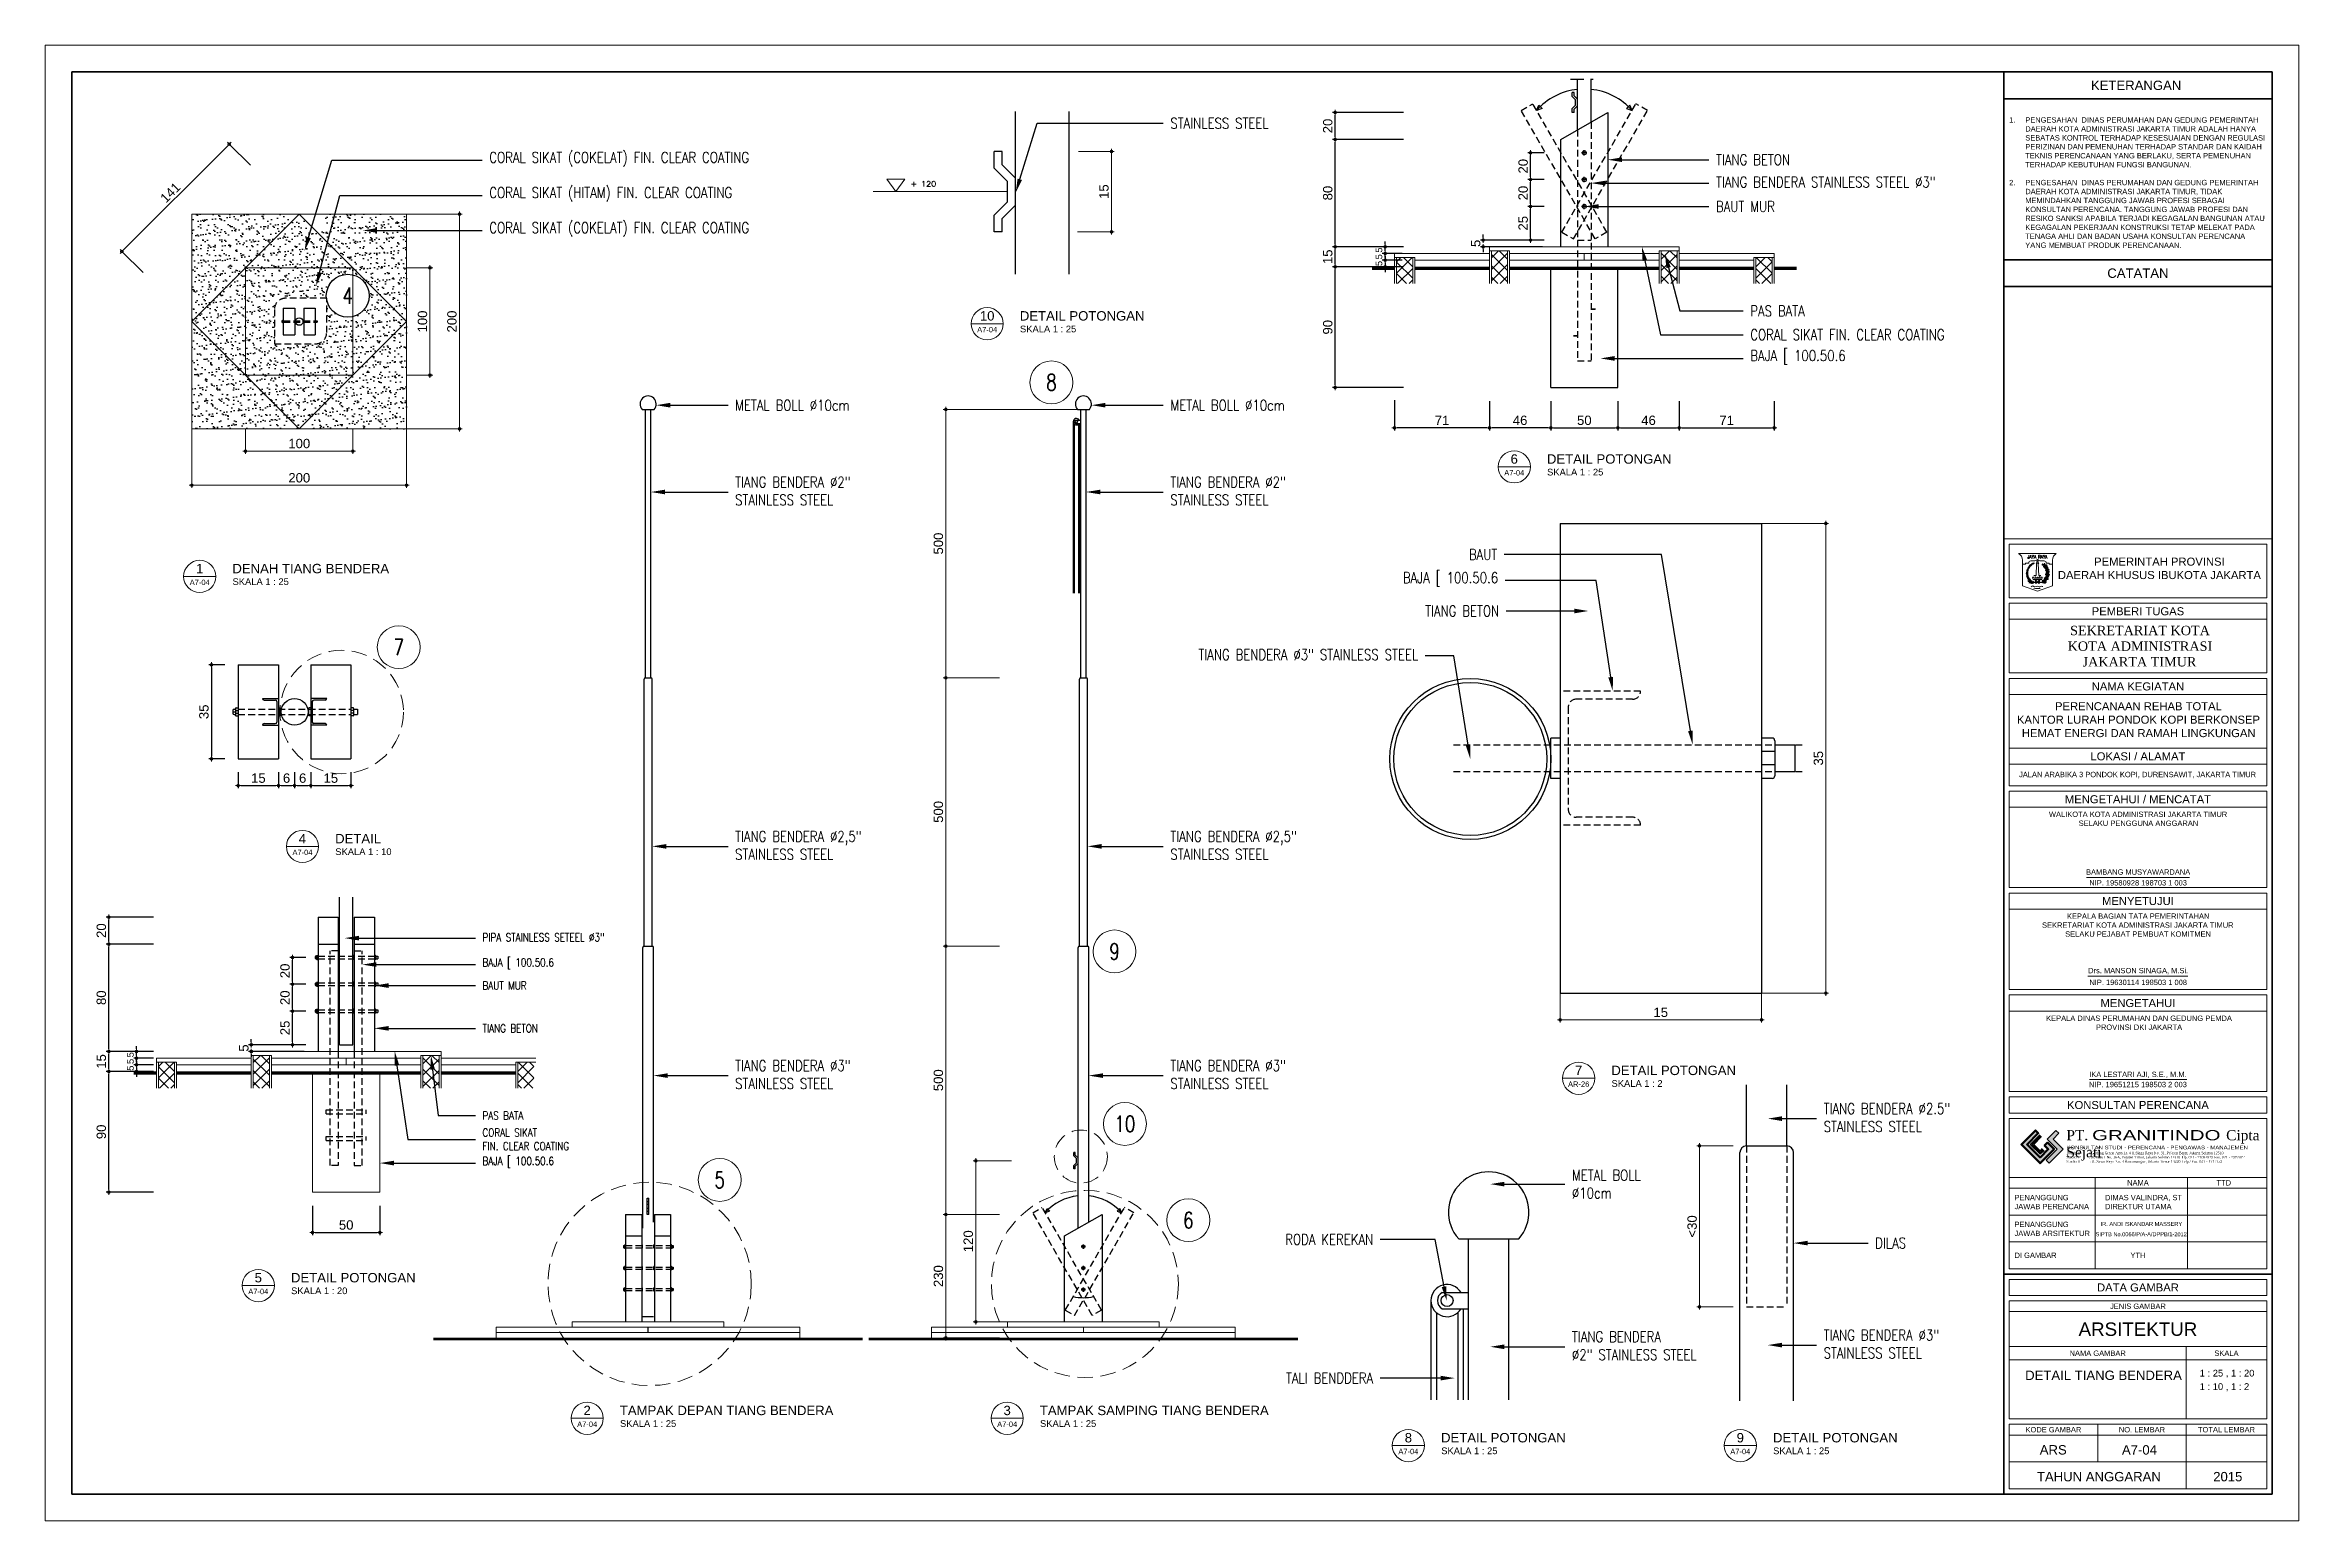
# Model space of a CAD drawing. Header units: millimetres. Extents: x -11 to 1625, y -267 to 180.
# Drawn here: x 827.2 to 911.2, y -47 to 8 of the extents above; entities that cross this region are included whole.
import ezdxf
from ezdxf import colors
from ezdxf.entities.mleader import LeaderData, LeaderLine
from ezdxf.enums import TextEntityAlignment as Align
from ezdxf.math import Vec2, Vec3

# ---------------------------------------------------------------- set-up
doc = ezdxf.new("R2010")
doc.units = ezdxf.units.MM
doc.linetypes.add('DASHDOT', pattern=[1, 0.5, -0.25, 0, -0.25])
doc.linetypes.add('HIDDEN', pattern=[0.375, 0.25, -0.125])
for name, color, linetype, lineweight in [('ars', 11, 'Continuous', 5), ('ARSIR BETON', 47, 'Continuous', 5), ('ARSIR WARNA', 43, 'Continuous', 0), ('DIMENSI', 8, 'Continuous', 9), ('dinding', 5, 'Continuous', 15), ('GRS KOP', 1, 'Continuous', 35), ('keramik', 73, 'Continuous', 5), ('kop', 7, 'Continuous', 20), ('logo', 7, 'Continuous', 50), ('not', 7, 'Continuous', 20), ('TEXT KETERANGAN', 7, 'Continuous', 9), ('u', 6, 'Continuous', 20)]:
    doc.layers.add(name, color=color, linetype=linetype, lineweight=lineweight)
doc.layers.add('BESI', color=10, linetype='Continuous')
doc.styles.add('ATTR', font='romans.shx', dxfattribs={"width": 0.8, "height": 1.735066})
doc.styles.add('BARU', font='complex.shx')
doc.styles.add('S', font='SIMPLEX', dxfattribs={"width": 1.1})
doc.styles.get("Standard").update_dxf_attribs({"font": 'ARIALUNI.TTF'})
doc.dimstyles.new('SK 50', dxfattribs={"dimtxt": 0.25, "dimasz": 0.1, "dimexe": 0, "dimexo": 0, "dimgap": 0.1, "dimtad": 1, "dimdec": 0, "dimlfac": 50, "dimzin": 12, "dimdsep": 46, "dimtxsty": 'Standard', "dimblk": 'BULAT', "dimcen": 0.1, "dimclrd": 256, "dimclre": 256, "dimclrt": 256, "dimadec": 0, "dimazin": 3, "dimtfac": 1, "dimtdec": 0, "dimtofl": 0, "dimtmove": 0, "dimatfit": 3, "dimldrblk": 'BULAT', "dimfxl": 0, "dimtolj": 1, "dimtzin": 0, "dimlwd": -1, "dimlwe": -1, "dimarcsym": 0})
doc.dimstyles.new('sk-100', dxfattribs={"dimtxt": 0.25, "dimasz": 0.1, "dimexe": 0.1, "dimexo": 0, "dimgap": 0.1, "dimtad": 1, "dimdec": 4, "dimlfac": 100, "dimzin": 12, "dimdsep": 46, "dimtxsty": 'Standard', "dimblk": 'BULAT', "dimcen": 0.1, "dimadec": 0, "dimazin": 3, "dimtfac": 1, "dimtdec": 4, "dimtofl": 0, "dimtmove": 0, "dimatfit": 3, "dimldrblk": 'BULAT', "dimfxl": 0, "dimtolj": 1, "dimtzin": 0, "dimarcsym": 0})
doc.dimstyles.new('SK-25', dxfattribs={"dimtxt": 0.25, "dimasz": 0.1, "dimexe": 0.1, "dimexo": 0, "dimgap": 0.1, "dimtad": 1, "dimdec": 0, "dimlfac": 25, "dimzin": 12, "dimdsep": 46, "dimtxsty": 'Standard', "dimblk": 'BULAT', "dimcen": 0.1, "dimclrd": 256, "dimadec": 0, "dimazin": 3, "dimtfac": 1, "dimtdec": 0, "dimtofl": 0, "dimtmove": 0, "dimatfit": 3, "dimldrblk": 'BULAT', "dimfxl": 0, "dimtolj": 1, "dimtzin": 0, "dimarcsym": 0})
pattern_1 = [(37.5, (781.46864, -37.44242), (-0.0125987, 0.3853648), [0, -0.304, 0, -0.34, 0, -0.325]), (7.5, (781.46864, -37.4424), (0.3539553, 0.5644292), [0, -0.164, 0, -0.274, 0, -0.105]), (327.5, (781.22264, -37.44242), (0.6228284, 0.0011318), [0, -0.1, 0, -0.36, 0, -0.47]), (317.5, (781.22264, -37.4424), (0.6012253, 0.175535), [0, -0.05, 0, -0.236, 0, -0.27])]

msp = doc.modelspace()

# ---------------------------------------------------------------- blocks, each defined once
blk = doc.blocks.new('BULAT')
for p, q in [((-1, 0), (1, 0)), ((0, -1), (0, 1))]:
    blk.add_line(p, q)
blk.add_circle((0, 0), 0.5)
blk = doc.blocks.new('*D503')
at = {"layer": 'Defpoints', "color": 0, "ltscale": 0.15}
for p in [(834.078, 4.307), (834.865, 3.52), (830.865, -0.48)]:
    blk.add_point(p, dxfattribs=at)
at = {"layer": 'u', "ltscale": 0.15}
for p, q in [((830.149, 0.378), (834.008, 4.236)), ((834.865, 3.52), (834.078, 4.307)), ((830.865, -0.48), (830.078, 0.307))]:
    blk.add_line(p, q, dxfattribs=at)
at = {"layer": 'u', "ltscale": 0.15, "xscale": 0.1, "yscale": 0.1, "zscale": 0.1}
for p, rotation in [((834.078, 4.307), 44.99999995980348), ((830.078, 0.307), 224.9999999598035)]:
    blk.add_blockref('BULAT', p, dxfattribs=dict(at, rotation=rotation))
at = {"layer": 'u', "ltscale": 0.15, "insert": (831.883, 2.502), "char_height": 0.35, "attachment_point": 5, "rotation": 45}
blk.add_mtext('\\A1;141', dxfattribs=at)
blk = doc.blocks.new('*D504')
at = {"layer": 'Defpoints', "color": 0, "ltscale": 0.15}
for p in [(834.688, -6.302), (838.688, -6.302), (838.688, -7.13)]:
    blk.add_point(p, dxfattribs=at)
at = {"layer": 'u', "ltscale": 0.15}
for p, q in [((834.688, -6.302), (834.688, -7.13)), ((838.688, -6.302), (838.688, -7.13)), ((834.788, -7.13), (838.588, -7.13))]:
    blk.add_line(p, q, dxfattribs=at)
at = {"layer": 'u', "ltscale": 0.15, "xscale": 0.1, "yscale": 0.1, "zscale": 0.1, "rotation": 180}
blk.add_blockref('BULAT', (834.688, -7.13), dxfattribs=at)
at = {"layer": 'u', "ltscale": 0.15, "xscale": 0.1, "yscale": 0.1, "zscale": 0.1}
blk.add_blockref('BULAT', (838.688, -7.13), dxfattribs=at)
at = {"layer": 'u', "ltscale": 0.15, "insert": (836.688, -6.851), "char_height": 0.35, "attachment_point": 5}
blk.add_mtext('\\A1;100', dxfattribs=at)
blk = doc.blocks.new('*D505')
at = {"layer": 'Defpoints', "color": 0, "ltscale": 0.15}
for p in [(832.688, -6.302), (840.688, -6.302), (832.688, -8.406)]:
    blk.add_point(p, dxfattribs=at)
at = {"layer": 'u', "ltscale": 0.15}
for p, q in [((832.688, -6.302), (832.688, -8.406)), ((840.688, -6.302), (840.688, -8.406)), ((840.588, -8.406), (832.788, -8.406))]:
    blk.add_line(p, q, dxfattribs=at)
at = {"layer": 'u', "ltscale": 0.15, "xscale": 0.1, "yscale": 0.1, "zscale": 0.1}
for p, rotation in [((832.688, -8.406), 179.9999999770292), ((840.688, -8.406), 359.9999999770292)]:
    blk.add_blockref('BULAT', p, dxfattribs=dict(at, rotation=rotation))
at = {"layer": 'u', "ltscale": 0.15, "insert": (836.688, -8.128), "char_height": 0.35, "attachment_point": 5, "rotation": 360}
blk.add_mtext('\\A1;200', dxfattribs=at)
blk = doc.blocks.new('*D506')
at = {"layer": 'Defpoints', "color": 0, "ltscale": 0.15}
for p in [(840.688, -0.302), (840.688, -4.302), (841.56, -4.302)]:
    blk.add_point(p, dxfattribs=at)
at = {"layer": 'u', "ltscale": 0.15}
for p, q in [((840.688, -0.302), (841.56, -0.302)), ((841.56, -0.402), (841.56, -4.202)), ((840.688, -4.302), (841.56, -4.302))]:
    blk.add_line(p, q, dxfattribs=at)
at = {"layer": 'u', "ltscale": 0.15, "xscale": 0.1, "yscale": 0.1, "zscale": 0.1}
for p, rotation in [((841.56, -0.302), 90), ((841.56, -4.302), 270)]:
    blk.add_blockref('BULAT', p, dxfattribs=dict(at, rotation=rotation))
at = {"layer": 'u', "ltscale": 0.15, "insert": (841.281, -2.302), "char_height": 0.35, "attachment_point": 5, "rotation": 90}
blk.add_mtext('\\A1;100', dxfattribs=at)
blk = doc.blocks.new('*D507')
at = {"layer": 'Defpoints', "color": 0, "ltscale": 0.15}
for p in [(840.688, 1.698), (842.656, 1.698), (840.688, -6.302)]:
    blk.add_point(p, dxfattribs=at)
at = {"layer": 'u', "ltscale": 0.15}
for p, q in [((840.688, 1.698), (842.656, 1.698)), ((842.656, -6.202), (842.656, 1.598)), ((840.688, -6.302), (842.656, -6.302))]:
    blk.add_line(p, q, dxfattribs=at)
at = {"layer": 'u', "ltscale": 0.15, "xscale": 0.1, "yscale": 0.1, "zscale": 0.1}
for p, rotation in [((842.656, 1.698), 90), ((842.656, -6.302), 270)]:
    blk.add_blockref('BULAT', p, dxfattribs=dict(at, rotation=rotation))
at = {"layer": 'u', "ltscale": 0.15, "insert": (842.378, -2.302), "char_height": 0.35, "attachment_point": 5, "rotation": 90}
blk.add_mtext('\\A1;200', dxfattribs=at)
blk = doc.blocks.new('NAV')
blk.add_circle((0, -0.4), 0.4)
at = {"style": 'S', "width": 0.75, "flags": 4}
blk.add_attdef('AV', text='', height=0.3, dxfattribs=at).set_placement((0, -0.4), align=Align.MIDDLE)
blk = doc.blocks.new('*D508')
at = {"layer": 'Defpoints', "color": 0, "ltscale": 0.15}
for p in [(860.787, -35.577), (862.787, -35.577), (862.787, -40.177)]:
    blk.add_point(p, dxfattribs=at)
at = {"layer": 'u', "ltscale": 0.15}
for p, q in [((862.787, -35.577), (860.787, -35.577)), ((860.787, -40.077), (860.787, -35.677)), ((862.787, -40.177), (860.787, -40.177))]:
    blk.add_line(p, q, dxfattribs=at)
at = {"layer": 'u', "ltscale": 0.15, "xscale": 0.1, "yscale": 0.1, "zscale": 0.1}
for p, rotation in [((860.787, -35.577), 90), ((860.787, -40.177), 270)]:
    blk.add_blockref('BULAT', p, dxfattribs=dict(at, rotation=rotation))
at = {"layer": 'u', "ltscale": 0.15, "insert": (860.509, -37.877), "char_height": 0.35, "attachment_point": 5, "rotation": 90}
blk.add_mtext('\\A1;230', dxfattribs=at)
blk = doc.blocks.new('*D509')
at = {"layer": 'Defpoints', "color": 0, "ltscale": 0.15}
for p in [(860.787, -25.577), (862.787, -25.577), (862.787, -35.577)]:
    blk.add_point(p, dxfattribs=at)
at = {"layer": 'u', "ltscale": 0.15}
for p, q in [((862.787, -25.577), (860.787, -25.577)), ((860.787, -35.477), (860.787, -25.677)), ((862.787, -35.577), (860.787, -35.577))]:
    blk.add_line(p, q, dxfattribs=at)
at = {"layer": 'u', "ltscale": 0.15, "xscale": 0.1, "yscale": 0.1, "zscale": 0.1}
for p, rotation in [((860.787, -25.577), 90), ((860.787, -35.577), 270)]:
    blk.add_blockref('BULAT', p, dxfattribs=dict(at, rotation=rotation))
at = {"layer": 'u', "ltscale": 0.15, "insert": (860.509, -30.577), "char_height": 0.35, "attachment_point": 5, "rotation": 90}
blk.add_mtext('\\A1;500', dxfattribs=at)
blk = doc.blocks.new('*D510')
at = {"layer": 'Defpoints', "color": 0, "ltscale": 0.15}
for p in [(860.787, -5.577), (865.911, -5.577), (862.787, -15.577)]:
    blk.add_point(p, dxfattribs=at)
at = {"layer": 'u', "ltscale": 0.15}
for p, q in [((865.911, -5.577), (860.787, -5.577)), ((860.787, -15.477), (860.787, -5.677)), ((862.787, -15.577), (860.787, -15.577))]:
    blk.add_line(p, q, dxfattribs=at)
at = {"layer": 'u', "ltscale": 0.15, "xscale": 0.1, "yscale": 0.1, "zscale": 0.1}
for p, rotation in [((860.787, -5.577), 90), ((860.787, -15.577), 270)]:
    blk.add_blockref('BULAT', p, dxfattribs=dict(at, rotation=rotation))
at = {"layer": 'u', "ltscale": 0.15, "insert": (860.509, -10.577), "char_height": 0.35, "attachment_point": 5, "rotation": 90}
blk.add_mtext('\\A1;500', dxfattribs=at)
blk = doc.blocks.new('*D464')
at = {"layer": 'Defpoints', "color": 0, "ltscale": 0.15}
for p in [(861.901, -33.577), (863.228, -33.577), (863.083, -39.577)]:
    blk.add_point(p, dxfattribs=at)
at = {"layer": 'u', "ltscale": 0.15}
for p, q in [((863.228, -33.577), (861.901, -33.577)), ((861.901, -39.477), (861.901, -33.677)), ((863.083, -39.577), (861.901, -39.577))]:
    blk.add_line(p, q, dxfattribs=at)
at = {"layer": 'u', "ltscale": 0.15, "xscale": 0.1, "yscale": 0.1, "zscale": 0.1}
for p, rotation in [((861.901, -33.577), 90), ((861.901, -39.577), 270)]:
    blk.add_blockref('BULAT', p, dxfattribs=dict(at, rotation=rotation))
at = {"layer": 'u', "ltscale": 0.15, "insert": (861.622, -36.577), "char_height": 0.35, "attachment_point": 5, "rotation": 90}
blk.add_mtext('\\A1;120', dxfattribs=at)
blk = doc.blocks.new('*D465')
at = {"layer": 'Defpoints', "color": 0}
for p in [(834.414, -19.098), (835.914, -19.098), (835.914, -19.598)]:
    blk.add_point(p, dxfattribs=at)
at = {"layer": 'u', "color": 0, "lineweight": -2}
for p, q in [((834.414, -19.098), (834.414, -19.698)), ((835.914, -19.098), (835.914, -19.698)), ((834.514, -19.598), (835.814, -19.598))]:
    blk.add_line(p, q, dxfattribs=at)
at = {"layer": 'u', "color": 0, "lineweight": -2, "xscale": 0.1, "yscale": 0.1, "zscale": 0.1, "rotation": 180}
blk.add_blockref('BULAT', (834.414, -19.598), dxfattribs=at)
at = {"layer": 'u', "color": 0, "lineweight": -2, "xscale": 0.1, "yscale": 0.1, "zscale": 0.1}
blk.add_blockref('BULAT', (835.914, -19.598), dxfattribs=at)
at = {"layer": 'u', "color": 0, "insert": (835.164, -19.32), "char_height": 0.35, "attachment_point": 5}
blk.add_mtext('\\A1;15', dxfattribs=at)
blk = doc.blocks.new('*D466')
at = {"layer": 'Defpoints', "color": 0}
for p in [(835.914, -19.098), (836.514, -19.098), (836.514, -19.598)]:
    blk.add_point(p, dxfattribs=at)
at = {"layer": 'u', "color": 0, "lineweight": -2}
for p, q in [((835.914, -19.098), (835.914, -19.698)), ((836.514, -19.098), (836.514, -19.698)), ((836.014, -19.598), (836.414, -19.598))]:
    blk.add_line(p, q, dxfattribs=at)
at = {"layer": 'u', "color": 0, "lineweight": -2, "xscale": 0.1, "yscale": 0.1, "zscale": 0.1, "rotation": 180}
blk.add_blockref('BULAT', (835.914, -19.598), dxfattribs=at)
at = {"layer": 'u', "color": 0, "lineweight": -2, "xscale": 0.1, "yscale": 0.1, "zscale": 0.1}
blk.add_blockref('BULAT', (836.514, -19.598), dxfattribs=at)
at = {"layer": 'u', "color": 0, "insert": (836.214, -19.32), "char_height": 0.35, "attachment_point": 5}
blk.add_mtext('\\A1;6', dxfattribs=at)
blk = doc.blocks.new('*D467')
at = {"layer": 'Defpoints', "color": 0}
for p in [(836.514, -19.098), (837.114, -19.098), (837.114, -19.598)]:
    blk.add_point(p, dxfattribs=at)
at = {"layer": 'u', "color": 0, "lineweight": -2}
for p, q in [((836.514, -19.098), (836.514, -19.698)), ((837.114, -19.098), (837.114, -19.698)), ((836.614, -19.598), (837.014, -19.598))]:
    blk.add_line(p, q, dxfattribs=at)
at = {"layer": 'u', "color": 0, "lineweight": -2, "xscale": 0.1, "yscale": 0.1, "zscale": 0.1, "rotation": 180}
blk.add_blockref('BULAT', (836.514, -19.598), dxfattribs=at)
at = {"layer": 'u', "color": 0, "lineweight": -2, "xscale": 0.1, "yscale": 0.1, "zscale": 0.1}
blk.add_blockref('BULAT', (837.114, -19.598), dxfattribs=at)
at = {"layer": 'u', "color": 0, "insert": (836.814, -19.32), "char_height": 0.35, "attachment_point": 5}
blk.add_mtext('\\A1;6', dxfattribs=at)
blk = doc.blocks.new('*D468')
at = {"layer": 'Defpoints', "color": 0}
for p in [(837.114, -19.098), (838.614, -19.098), (838.614, -19.598)]:
    blk.add_point(p, dxfattribs=at)
at = {"layer": 'u', "color": 0, "lineweight": -2}
for p, q in [((837.114, -19.098), (837.114, -19.698)), ((838.614, -19.098), (838.614, -19.698)), ((837.214, -19.598), (838.514, -19.598))]:
    blk.add_line(p, q, dxfattribs=at)
at = {"layer": 'u', "color": 0, "lineweight": -2, "xscale": 0.1, "yscale": 0.1, "zscale": 0.1, "rotation": 180}
blk.add_blockref('BULAT', (837.114, -19.598), dxfattribs=at)
at = {"layer": 'u', "color": 0, "lineweight": -2, "xscale": 0.1, "yscale": 0.1, "zscale": 0.1}
blk.add_blockref('BULAT', (838.614, -19.598), dxfattribs=at)
at = {"layer": 'u', "color": 0, "insert": (837.864, -19.32), "char_height": 0.35, "attachment_point": 5}
blk.add_mtext('\\A1;15', dxfattribs=at)
blk = doc.blocks.new('*D469')
at = {"layer": 'Defpoints', "color": 0}
for p in [(833.914, -15.098), (833.414, -18.598), (833.914, -18.598)]:
    blk.add_point(p, dxfattribs=at)
at = {"layer": 'u', "color": 0, "lineweight": -2}
for p, q in [((833.914, -15.098), (833.314, -15.098)), ((833.414, -15.198), (833.414, -18.498)), ((833.914, -18.598), (833.314, -18.598))]:
    blk.add_line(p, q, dxfattribs=at)
at = {"layer": 'u', "color": 0, "lineweight": -2, "xscale": 0.1, "yscale": 0.1, "zscale": 0.1}
for p, rotation in [((833.414, -15.098), 90), ((833.414, -18.598), 270)]:
    blk.add_blockref('BULAT', p, dxfattribs=dict(at, rotation=rotation))
at = {"layer": 'u', "color": 0, "insert": (833.135, -16.848), "char_height": 0.35, "attachment_point": 5, "rotation": 90}
blk.add_mtext('\\A1;35', dxfattribs=at)
blk = doc.blocks.new('*D470')
at = {"layer": 'Defpoints', "color": 0}
for p in [(829.589, -24.502), (831.255, -24.502), (831.255, -25.502)]:
    blk.add_point(p, dxfattribs=at)
at = {"layer": 'u', "color": 0, "lineweight": -2}
for p, q in [((831.255, -24.502), (829.489, -24.502)), ((831.255, -25.502), (829.489, -25.502))]:
    blk.add_line(p, q, dxfattribs=at)
at = {"layer": 'u', "lineweight": -2}
blk.add_line((829.589, -25.402), (829.589, -24.602), dxfattribs=at)
at = {"layer": 'u', "lineweight": -2, "xscale": 0.1, "yscale": 0.1, "zscale": 0.1}
for p, rotation in [((829.589, -24.502), 90), ((829.589, -25.502), 270)]:
    blk.add_blockref('BULAT', p, dxfattribs=dict(at, rotation=rotation))
at = {"layer": 'u', "color": 0, "insert": (829.311, -25.002), "char_height": 0.35, "attachment_point": 5, "rotation": 90}
blk.add_mtext('\\A1;20', dxfattribs=at)
blk = doc.blocks.new('*D471')
at = {"layer": 'Defpoints', "color": 0}
for p in [(829.589, -25.502), (831.255, -25.502), (831.255, -29.502)]:
    blk.add_point(p, dxfattribs=at)
at = {"layer": 'u', "color": 0, "lineweight": -2}
for p, q in [((831.255, -25.502), (829.489, -25.502)), ((831.255, -29.502), (829.489, -29.502))]:
    blk.add_line(p, q, dxfattribs=at)
at = {"layer": 'u', "lineweight": -2}
blk.add_line((829.589, -29.402), (829.589, -25.602), dxfattribs=at)
at = {"layer": 'u', "lineweight": -2, "xscale": 0.1, "yscale": 0.1, "zscale": 0.1}
for p, rotation in [((829.589, -25.502), 90), ((829.589, -29.502), 270)]:
    blk.add_blockref('BULAT', p, dxfattribs=dict(at, rotation=rotation))
at = {"layer": 'u', "color": 0, "insert": (829.311, -27.502), "char_height": 0.35, "attachment_point": 5, "rotation": 90}
blk.add_mtext('\\A1;80', dxfattribs=at)
blk = doc.blocks.new('*D472')
at = {"layer": 'Defpoints', "color": 0}
for p in [(829.589, -29.502), (831.255, -29.502), (831.255, -30.252)]:
    blk.add_point(p, dxfattribs=at)
at = {"layer": 'u', "color": 0, "lineweight": -2}
for p, q in [((831.255, -29.502), (829.489, -29.502)), ((831.255, -30.252), (829.489, -30.252))]:
    blk.add_line(p, q, dxfattribs=at)
at = {"layer": 'u', "lineweight": -2}
blk.add_line((829.589, -30.152), (829.589, -29.602), dxfattribs=at)
at = {"layer": 'u', "lineweight": -2, "xscale": 0.1, "yscale": 0.1, "zscale": 0.1}
for p, rotation in [((829.589, -29.502), 90), ((829.589, -30.252), 270)]:
    blk.add_blockref('BULAT', p, dxfattribs=dict(at, rotation=rotation))
at = {"layer": 'u', "color": 0, "insert": (829.311, -29.877), "char_height": 0.35, "attachment_point": 5, "rotation": 90}
blk.add_mtext('\\A1;15', dxfattribs=at)
blk = doc.blocks.new('*D473')
at = {"layer": 'Defpoints', "color": 0}
for p in [(829.589, -30.252), (831.255, -30.252), (831.255, -34.752)]:
    blk.add_point(p, dxfattribs=at)
at = {"layer": 'u', "color": 0, "lineweight": -2}
for p, q in [((831.255, -30.252), (829.489, -30.252)), ((831.255, -34.752), (829.489, -34.752))]:
    blk.add_line(p, q, dxfattribs=at)
at = {"layer": 'u', "lineweight": -2}
blk.add_line((829.589, -34.652), (829.589, -30.352), dxfattribs=at)
at = {"layer": 'u', "lineweight": -2, "xscale": 0.1, "yscale": 0.1, "zscale": 0.1}
for p, rotation in [((829.589, -30.252), 90), ((829.589, -34.752), 270)]:
    blk.add_blockref('BULAT', p, dxfattribs=dict(at, rotation=rotation))
at = {"layer": 'u', "color": 0, "insert": (829.311, -32.502), "char_height": 0.35, "attachment_point": 5, "rotation": 90}
blk.add_mtext('\\A1;90', dxfattribs=at)
blk = doc.blocks.new('*D474')
at = {"layer": 'Defpoints', "color": 0}
for p in [(836.874, -29.252), (834.901, -29.502), (836.874, -29.502)]:
    blk.add_point(p, dxfattribs=at)
at = {"layer": 'u', "color": 0, "lineweight": -2}
for p, q in [((836.874, -29.252), (834.801, -29.252)), ((836.874, -29.502), (834.801, -29.502))]:
    blk.add_line(p, q, dxfattribs=at)
at = {"layer": 'u', "lineweight": -2}
for p, q in [((834.901, -29.152), (834.901, -29.052)), ((834.901, -29.602), (834.901, -29.702))]:
    blk.add_line(p, q, dxfattribs=at)
at = {"layer": 'u', "lineweight": -2, "xscale": 0.1, "yscale": 0.1, "zscale": 0.1}
for p, rotation in [((834.901, -29.252), 270), ((834.901, -29.502), 90)]:
    blk.add_blockref('BULAT', p, dxfattribs=dict(at, rotation=rotation))
at = {"layer": 'u', "color": 0, "insert": (834.623, -29.377), "char_height": 0.35, "attachment_point": 5, "rotation": 90}
blk.add_mtext('\\A1;5', dxfattribs=at)
blk = doc.blocks.new('*D475')
at = {"layer": 'Defpoints', "color": 0}
for p in [(836.436, -26.002), (836.936, -26.002), (836.936, -27.002)]:
    blk.add_point(p, dxfattribs=at)
at = {"layer": 'u', "color": 0, "lineweight": -2}
for p, q in [((836.936, -26.002), (836.336, -26.002)), ((836.936, -27.002), (836.336, -27.002))]:
    blk.add_line(p, q, dxfattribs=at)
at = {"layer": 'u', "lineweight": -2}
blk.add_line((836.436, -26.902), (836.436, -26.102), dxfattribs=at)
at = {"layer": 'u', "lineweight": -2, "xscale": 0.1, "yscale": 0.1, "zscale": 0.1}
for p, rotation in [((836.436, -26.002), 90), ((836.436, -27.002), 270)]:
    blk.add_blockref('BULAT', p, dxfattribs=dict(at, rotation=rotation))
at = {"layer": 'u', "color": 0, "insert": (836.157, -26.502), "char_height": 0.35, "attachment_point": 5, "rotation": 90}
blk.add_mtext('\\A1;20', dxfattribs=at)
blk = doc.blocks.new('*D476')
at = {"layer": 'Defpoints', "color": 0}
for p in [(836.436, -27.002), (836.936, -27.002), (836.936, -28.002)]:
    blk.add_point(p, dxfattribs=at)
at = {"layer": 'u', "color": 0, "lineweight": -2}
for p, q in [((836.936, -27.002), (836.336, -27.002)), ((836.936, -28.002), (836.336, -28.002))]:
    blk.add_line(p, q, dxfattribs=at)
at = {"layer": 'u', "lineweight": -2}
blk.add_line((836.436, -27.902), (836.436, -27.102), dxfattribs=at)
at = {"layer": 'u', "lineweight": -2, "xscale": 0.1, "yscale": 0.1, "zscale": 0.1}
for p, rotation in [((836.436, -27.002), 90), ((836.436, -28.002), 270)]:
    blk.add_blockref('BULAT', p, dxfattribs=dict(at, rotation=rotation))
at = {"layer": 'u', "color": 0, "insert": (836.157, -27.502), "char_height": 0.35, "attachment_point": 5, "rotation": 90}
blk.add_mtext('\\A1;20', dxfattribs=at)
blk = doc.blocks.new('*D477')
at = {"layer": 'Defpoints', "color": 0}
for p in [(836.436, -28.002), (836.936, -28.002), (836.936, -29.252)]:
    blk.add_point(p, dxfattribs=at)
at = {"layer": 'u', "color": 0, "lineweight": -2}
for p, q in [((836.936, -28.002), (836.336, -28.002)), ((836.936, -29.252), (836.336, -29.252))]:
    blk.add_line(p, q, dxfattribs=at)
at = {"layer": 'u', "lineweight": -2}
blk.add_line((836.436, -29.152), (836.436, -28.102), dxfattribs=at)
at = {"layer": 'u', "lineweight": -2, "xscale": 0.1, "yscale": 0.1, "zscale": 0.1}
for p, rotation in [((836.436, -28.002), 90), ((836.436, -29.252), 270)]:
    blk.add_blockref('BULAT', p, dxfattribs=dict(at, rotation=rotation))
at = {"layer": 'u', "color": 0, "insert": (836.157, -28.627), "char_height": 0.35, "attachment_point": 5, "rotation": 90}
blk.add_mtext('\\A1;25', dxfattribs=at)
blk = doc.blocks.new('*D478')
at = {"layer": 'Defpoints', "color": 0}
for p in [(837.186, -35.252), (839.686, -35.252), (839.686, -36.252)]:
    blk.add_point(p, dxfattribs=at)
at = {"layer": 'u', "color": 0, "lineweight": -2}
for p, q in [((837.186, -35.252), (837.186, -36.352)), ((839.686, -35.252), (839.686, -36.352))]:
    blk.add_line(p, q, dxfattribs=at)
at = {"layer": 'u', "lineweight": -2}
blk.add_line((837.286, -36.252), (839.586, -36.252), dxfattribs=at)
at = {"layer": 'u', "lineweight": -2, "xscale": 0.1, "yscale": 0.1, "zscale": 0.1, "rotation": 180}
blk.add_blockref('BULAT', (837.186, -36.252), dxfattribs=at)
at = {"layer": 'u', "lineweight": -2, "xscale": 0.1, "yscale": 0.1, "zscale": 0.1}
blk.add_blockref('BULAT', (839.686, -36.252), dxfattribs=at)
at = {"layer": 'u', "color": 0, "insert": (838.436, -35.973), "char_height": 0.35, "attachment_point": 5}
blk.add_mtext('\\A1;50', dxfattribs=at)
blk = doc.blocks.new('*D479')
at = {"layer": 'Defpoints', "color": 0}
for p in [(830.621, -29.752), (831.255, -29.502), (831.255, -29.752)]:
    blk.add_point(p, dxfattribs=at)
at = {"layer": 'u', "lineweight": -2}
for p, q in [((830.621, -29.402), (830.621, -29.302)), ((830.621, -29.852), (830.621, -29.952))]:
    blk.add_line(p, q, dxfattribs=at)
at = {"layer": 'u', "color": 0, "lineweight": -2}
for p, q in [((831.255, -29.502), (830.521, -29.502)), ((831.255, -29.752), (830.521, -29.752))]:
    blk.add_line(p, q, dxfattribs=at)
at = {"layer": 'u', "lineweight": -2, "xscale": 0.1, "yscale": 0.1, "zscale": 0.1}
for p, rotation in [((830.621, -29.502), 270), ((830.621, -29.752), 90)]:
    blk.add_blockref('BULAT', p, dxfattribs=dict(at, rotation=rotation))
at = {"layer": 'u', "color": 0, "insert": (830.394, -29.627), "char_height": 0.25, "attachment_point": 5, "rotation": 90}
blk.add_mtext('\\A1;5', dxfattribs=at)
blk = doc.blocks.new('*D480')
at = {"layer": 'Defpoints', "color": 0}
for p in [(830.621, -30.002), (831.255, -29.752), (831.255, -30.002)]:
    blk.add_point(p, dxfattribs=at)
at = {"layer": 'u', "color": 0, "lineweight": -2}
for p, q in [((831.255, -29.752), (830.521, -29.752)), ((831.255, -30.002), (830.521, -30.002))]:
    blk.add_line(p, q, dxfattribs=at)
at = {"layer": 'u', "lineweight": -2}
for p, q in [((830.621, -29.652), (830.621, -29.552)), ((830.621, -30.102), (830.621, -30.202))]:
    blk.add_line(p, q, dxfattribs=at)
at = {"layer": 'u', "lineweight": -2, "xscale": 0.1, "yscale": 0.1, "zscale": 0.1}
for p, rotation in [((830.621, -29.752), 270), ((830.621, -30.002), 90)]:
    blk.add_blockref('BULAT', p, dxfattribs=dict(at, rotation=rotation))
at = {"layer": 'u', "color": 0, "insert": (830.394, -29.877), "char_height": 0.25, "attachment_point": 5, "rotation": 90}
blk.add_mtext('\\A1;5', dxfattribs=at)
blk = doc.blocks.new('*D481')
at = {"layer": 'Defpoints', "color": 0}
for p in [(831.255, -30.002), (830.621, -30.252), (831.255, -30.252)]:
    blk.add_point(p, dxfattribs=at)
at = {"layer": 'u', "color": 0, "lineweight": -2}
for p, q in [((831.255, -30.002), (830.521, -30.002)), ((831.255, -30.252), (830.521, -30.252))]:
    blk.add_line(p, q, dxfattribs=at)
at = {"layer": 'u', "lineweight": -2}
for p, q in [((830.621, -29.902), (830.621, -29.802)), ((830.621, -30.352), (830.621, -30.452))]:
    blk.add_line(p, q, dxfattribs=at)
at = {"layer": 'u', "lineweight": -2, "xscale": 0.1, "yscale": 0.1, "zscale": 0.1}
for p, rotation in [((830.621, -30.002), 270), ((830.621, -30.252), 90)]:
    blk.add_blockref('BULAT', p, dxfattribs=dict(at, rotation=rotation))
at = {"layer": 'u', "color": 0, "insert": (830.394, -30.127), "char_height": 0.25, "attachment_point": 5, "rotation": 90}
blk.add_mtext('\\A1;5', dxfattribs=at)
blk = doc.blocks.new('*D482')
at = {"layer": 'Defpoints', "color": 0}
for p in [(883.331, -5.265), (885.831, -5.265), (885.831, -6.265)]:
    blk.add_point(p, dxfattribs=at)
at = {"layer": 'u', "color": 0, "lineweight": -2}
for p, q in [((883.331, -5.265), (883.331, -6.365)), ((885.831, -5.265), (885.831, -6.365))]:
    blk.add_line(p, q, dxfattribs=at)
at = {"layer": 'u', "lineweight": -2}
blk.add_line((883.431, -6.265), (885.731, -6.265), dxfattribs=at)
at = {"layer": 'u', "lineweight": -2, "xscale": 0.1, "yscale": 0.1, "zscale": 0.1, "rotation": 180}
blk.add_blockref('BULAT', (883.331, -6.265), dxfattribs=at)
at = {"layer": 'u', "lineweight": -2, "xscale": 0.1, "yscale": 0.1, "zscale": 0.1}
blk.add_blockref('BULAT', (885.831, -6.265), dxfattribs=at)
at = {"layer": 'u', "color": 0, "insert": (884.581, -5.986), "char_height": 0.35, "attachment_point": 5}
blk.add_mtext('\\A1;50', dxfattribs=at)
blk = doc.blocks.new('*D483')
at = {"layer": 'Defpoints', "color": 0}
for p in [(875.299, -0.265), (877.842, -0.265), (877.842, -4.765)]:
    blk.add_point(p, dxfattribs=at)
at = {"layer": 'u', "color": 0, "lineweight": -2}
for p, q in [((877.842, -0.265), (875.199, -0.265)), ((877.842, -4.765), (875.199, -4.765))]:
    blk.add_line(p, q, dxfattribs=at)
at = {"layer": 'u', "lineweight": -2}
blk.add_line((875.299, -4.665), (875.299, -0.365), dxfattribs=at)
at = {"layer": 'u', "lineweight": -2, "xscale": 0.1, "yscale": 0.1, "zscale": 0.1}
for p, rotation in [((875.299, -0.265), 90), ((875.299, -4.765), 270)]:
    blk.add_blockref('BULAT', p, dxfattribs=dict(at, rotation=rotation))
at = {"layer": 'u', "color": 0, "insert": (875.02, -2.515), "char_height": 0.35, "attachment_point": 5, "rotation": 90}
blk.add_mtext('\\A1;90', dxfattribs=at)
blk = doc.blocks.new('*D484')
at = {"layer": 'Defpoints', "color": 0}
for p in [(875.299, 0.485), (877.842, 0.485), (877.842, -0.265)]:
    blk.add_point(p, dxfattribs=at)
at = {"layer": 'u', "color": 0, "lineweight": -2}
for p, q in [((877.842, 0.485), (875.199, 0.485)), ((877.842, -0.265), (875.199, -0.265))]:
    blk.add_line(p, q, dxfattribs=at)
at = {"layer": 'u', "lineweight": -2}
blk.add_line((875.299, -0.165), (875.299, 0.385), dxfattribs=at)
at = {"layer": 'u', "lineweight": -2, "xscale": 0.1, "yscale": 0.1, "zscale": 0.1}
for p, rotation in [((875.299, 0.485), 90), ((875.299, -0.265), 270)]:
    blk.add_blockref('BULAT', p, dxfattribs=dict(at, rotation=rotation))
at = {"layer": 'u', "color": 0, "insert": (875.02, 0.11), "char_height": 0.35, "attachment_point": 5, "rotation": 90}
blk.add_mtext('\\A1;15', dxfattribs=at)
blk = doc.blocks.new('*D485')
at = {"layer": 'Defpoints', "color": 0}
for p in [(875.299, 4.485), (877.842, 4.485), (877.842, 0.485)]:
    blk.add_point(p, dxfattribs=at)
at = {"layer": 'u', "color": 0, "lineweight": -2}
for p, q in [((877.842, 4.485), (875.199, 4.485)), ((877.842, 0.485), (875.199, 0.485))]:
    blk.add_line(p, q, dxfattribs=at)
at = {"layer": 'u', "lineweight": -2}
blk.add_line((875.299, 0.585), (875.299, 4.385), dxfattribs=at)
at = {"layer": 'u', "lineweight": -2, "xscale": 0.1, "yscale": 0.1, "zscale": 0.1}
for p, rotation in [((875.299, 4.485), 90), ((875.299, 0.485), 270)]:
    blk.add_blockref('BULAT', p, dxfattribs=dict(at, rotation=rotation))
at = {"layer": 'u', "color": 0, "insert": (875.02, 2.485), "char_height": 0.35, "attachment_point": 5, "rotation": 90}
blk.add_mtext('\\A1;80', dxfattribs=at)
blk = doc.blocks.new('*D486')
at = {"layer": 'Defpoints', "color": 0}
for p in [(875.299, 5.485), (877.842, 5.485), (877.842, 4.485)]:
    blk.add_point(p, dxfattribs=at)
at = {"layer": 'u', "color": 0, "lineweight": -2}
for p, q in [((877.842, 5.485), (875.199, 5.485)), ((877.842, 4.485), (875.199, 4.485))]:
    blk.add_line(p, q, dxfattribs=at)
at = {"layer": 'u', "lineweight": -2}
blk.add_line((875.299, 4.585), (875.299, 5.385), dxfattribs=at)
at = {"layer": 'u', "lineweight": -2, "xscale": 0.1, "yscale": 0.1, "zscale": 0.1}
for p, rotation in [((875.299, 5.485), 90), ((875.299, 4.485), 270)]:
    blk.add_blockref('BULAT', p, dxfattribs=dict(at, rotation=rotation))
at = {"layer": 'u', "color": 0, "insert": (875.02, 4.985), "char_height": 0.35, "attachment_point": 5, "rotation": 90}
blk.add_mtext('\\A1;20', dxfattribs=at)
blk = doc.blocks.new('*D487')
at = {"layer": 'Defpoints', "color": 0}
for p in [(882.581, 1.985), (883.081, 1.985), (883.081, 0.735)]:
    blk.add_point(p, dxfattribs=at)
at = {"layer": 'u', "color": 0, "lineweight": -2}
for p, q in [((883.081, 1.985), (882.481, 1.985)), ((883.081, 0.735), (882.481, 0.735))]:
    blk.add_line(p, q, dxfattribs=at)
at = {"layer": 'u', "lineweight": -2}
blk.add_line((882.581, 0.835), (882.581, 1.885), dxfattribs=at)
at = {"layer": 'u', "lineweight": -2, "xscale": 0.1, "yscale": 0.1, "zscale": 0.1}
for p, rotation in [((882.581, 1.985), 90), ((882.581, 0.735), 270)]:
    blk.add_blockref('BULAT', p, dxfattribs=dict(at, rotation=rotation))
at = {"layer": 'u', "color": 0, "insert": (882.302, 1.36), "char_height": 0.35, "attachment_point": 5, "rotation": 90}
blk.add_mtext('\\A1;25', dxfattribs=at)
blk = doc.blocks.new('*D488')
at = {"layer": 'Defpoints', "color": 0}
for p in [(882.581, 2.985), (883.081, 2.985), (883.081, 1.985)]:
    blk.add_point(p, dxfattribs=at)
at = {"layer": 'u', "color": 0, "lineweight": -2}
for p, q in [((883.081, 2.985), (882.481, 2.985)), ((883.081, 1.985), (882.481, 1.985))]:
    blk.add_line(p, q, dxfattribs=at)
at = {"layer": 'u', "lineweight": -2}
blk.add_line((882.581, 2.085), (882.581, 2.885), dxfattribs=at)
at = {"layer": 'u', "lineweight": -2, "xscale": 0.1, "yscale": 0.1, "zscale": 0.1}
for p, rotation in [((882.581, 2.985), 90), ((882.581, 1.985), 270)]:
    blk.add_blockref('BULAT', p, dxfattribs=dict(at, rotation=rotation))
at = {"layer": 'u', "color": 0, "insert": (882.302, 2.485), "char_height": 0.35, "attachment_point": 5, "rotation": 90}
blk.add_mtext('\\A1;20', dxfattribs=at)
blk = doc.blocks.new('*D489')
at = {"layer": 'Defpoints', "color": 0}
for p in [(882.581, 3.985), (883.081, 3.985), (883.081, 2.985)]:
    blk.add_point(p, dxfattribs=at)
at = {"layer": 'u', "color": 0, "lineweight": -2}
for p, q in [((883.081, 3.985), (882.481, 3.985)), ((883.081, 2.985), (882.481, 2.985))]:
    blk.add_line(p, q, dxfattribs=at)
at = {"layer": 'u', "lineweight": -2}
blk.add_line((882.581, 3.085), (882.581, 3.885), dxfattribs=at)
at = {"layer": 'u', "lineweight": -2, "xscale": 0.1, "yscale": 0.1, "zscale": 0.1}
for p, rotation in [((882.581, 3.985), 90), ((882.581, 2.985), 270)]:
    blk.add_blockref('BULAT', p, dxfattribs=dict(at, rotation=rotation))
at = {"layer": 'u', "color": 0, "insert": (882.302, 3.485), "char_height": 0.35, "attachment_point": 5, "rotation": 90}
blk.add_mtext('\\A1;20', dxfattribs=at)
blk = doc.blocks.new('*D490')
at = {"layer": 'Defpoints', "color": 0}
for p in [(880.811, 0.485), (883.018, 0.735), (883.018, 0.485)]:
    blk.add_point(p, dxfattribs=at)
at = {"layer": 'u', "lineweight": -2}
for p, q in [((880.811, 0.835), (880.811, 0.935)), ((880.811, 0.385), (880.811, 0.285))]:
    blk.add_line(p, q, dxfattribs=at)
at = {"layer": 'u', "color": 0, "lineweight": -2}
for p, q in [((883.018, 0.735), (880.711, 0.735)), ((883.018, 0.485), (880.711, 0.485))]:
    blk.add_line(p, q, dxfattribs=at)
at = {"layer": 'u', "lineweight": -2, "xscale": 0.1, "yscale": 0.1, "zscale": 0.1}
for p, rotation in [((880.811, 0.735), 270), ((880.811, 0.485), 90)]:
    blk.add_blockref('BULAT', p, dxfattribs=dict(at, rotation=rotation))
at = {"layer": 'u', "color": 0, "insert": (880.533, 0.61), "char_height": 0.35, "attachment_point": 5, "rotation": 90}
blk.add_mtext('\\A1;5', dxfattribs=at)
blk = doc.blocks.new('*D491')
at = {"layer": 'Defpoints', "color": 0}
for p in [(877.153, 0.235), (877.787, 0.485), (877.787, 0.235)]:
    blk.add_point(p, dxfattribs=at)
at = {"layer": 'u', "color": 0, "lineweight": -2}
for p, q in [((877.787, 0.485), (877.053, 0.485)), ((877.787, 0.235), (877.053, 0.235))]:
    blk.add_line(p, q, dxfattribs=at)
at = {"layer": 'u', "lineweight": -2}
for p, q in [((877.153, 0.585), (877.153, 0.685)), ((877.153, 0.135), (877.153, 0.035))]:
    blk.add_line(p, q, dxfattribs=at)
at = {"layer": 'u', "lineweight": -2, "xscale": 0.1, "yscale": 0.1, "zscale": 0.1}
for p, rotation in [((877.153, 0.485), 270), ((877.153, 0.235), 90)]:
    blk.add_blockref('BULAT', p, dxfattribs=dict(at, rotation=rotation))
at = {"layer": 'u', "color": 0, "insert": (876.926, 0.36), "char_height": 0.25, "attachment_point": 5, "rotation": 90}
blk.add_mtext('\\A1;5', dxfattribs=at)
blk = doc.blocks.new('*D492')
at = {"layer": 'Defpoints', "color": 0}
for p in [(877.787, 0.235), (877.153, -0.015), (877.787, -0.015)]:
    blk.add_point(p, dxfattribs=at)
at = {"layer": 'u', "color": 0, "lineweight": -2}
for p, q in [((877.787, 0.235), (877.053, 0.235)), ((877.787, -0.015), (877.053, -0.015))]:
    blk.add_line(p, q, dxfattribs=at)
at = {"layer": 'u', "lineweight": -2}
for p, q in [((877.153, 0.335), (877.153, 0.435)), ((877.153, -0.115), (877.153, -0.215))]:
    blk.add_line(p, q, dxfattribs=at)
at = {"layer": 'u', "lineweight": -2, "xscale": 0.1, "yscale": 0.1, "zscale": 0.1}
for p, rotation in [((877.153, 0.235), 270), ((877.153, -0.015), 90)]:
    blk.add_blockref('BULAT', p, dxfattribs=dict(at, rotation=rotation))
at = {"layer": 'u', "color": 0, "insert": (876.926, 0.11), "char_height": 0.25, "attachment_point": 5, "rotation": 90}
blk.add_mtext('\\A1;5', dxfattribs=at)
blk = doc.blocks.new('*D493')
at = {"layer": 'Defpoints', "color": 0}
for p in [(877.153, -0.265), (877.787, -0.015), (877.787, -0.265)]:
    blk.add_point(p, dxfattribs=at)
at = {"layer": 'u', "lineweight": -2}
for p, q in [((877.153, 0.085), (877.153, 0.185)), ((877.153, -0.365), (877.153, -0.465))]:
    blk.add_line(p, q, dxfattribs=at)
at = {"layer": 'u', "color": 0, "lineweight": -2}
for p, q in [((877.787, -0.015), (877.053, -0.015)), ((877.787, -0.265), (877.053, -0.265))]:
    blk.add_line(p, q, dxfattribs=at)
at = {"layer": 'u', "lineweight": -2, "xscale": 0.1, "yscale": 0.1, "zscale": 0.1}
for p, rotation in [((877.153, -0.015), 270), ((877.153, -0.265), 90)]:
    blk.add_blockref('BULAT', p, dxfattribs=dict(at, rotation=rotation))
at = {"layer": 'u', "color": 0, "insert": (876.926, -0.14), "char_height": 0.25, "attachment_point": 5, "rotation": 90}
blk.add_mtext('\\A1;5', dxfattribs=at)
blk = doc.blocks.new('*D494')
at = {"layer": 'Defpoints', "color": 0}
for p in [(885.831, -5.265), (888.116, -5.265), (888.116, -6.265)]:
    blk.add_point(p, dxfattribs=at)
at = {"layer": 'u', "color": 0, "lineweight": -2}
for p, q in [((885.831, -5.265), (885.831, -6.365)), ((888.116, -5.265), (888.116, -6.365))]:
    blk.add_line(p, q, dxfattribs=at)
at = {"layer": 'u', "lineweight": -2}
blk.add_line((885.931, -6.265), (888.016, -6.265), dxfattribs=at)
at = {"layer": 'u', "lineweight": -2, "xscale": 0.1, "yscale": 0.1, "zscale": 0.1, "rotation": 180}
blk.add_blockref('BULAT', (885.831, -6.265), dxfattribs=at)
at = {"layer": 'u', "lineweight": -2, "xscale": 0.1, "yscale": 0.1, "zscale": 0.1}
blk.add_blockref('BULAT', (888.116, -6.265), dxfattribs=at)
at = {"layer": 'u', "color": 0, "insert": (886.974, -5.986), "char_height": 0.35, "attachment_point": 5}
blk.add_mtext('\\A1;46', dxfattribs=at)
blk = doc.blocks.new('*D495')
at = {"layer": 'Defpoints', "color": 0}
for p in [(888.116, -5.265), (891.652, -5.265), (891.652, -6.265)]:
    blk.add_point(p, dxfattribs=at)
at = {"layer": 'u', "color": 0, "lineweight": -2}
for p, q in [((888.116, -5.265), (888.116, -6.365)), ((891.652, -5.265), (891.652, -6.365))]:
    blk.add_line(p, q, dxfattribs=at)
at = {"layer": 'u', "lineweight": -2}
blk.add_line((888.216, -6.265), (891.552, -6.265), dxfattribs=at)
at = {"layer": 'u', "lineweight": -2, "xscale": 0.1, "yscale": 0.1, "zscale": 0.1, "rotation": 180}
blk.add_blockref('BULAT', (888.116, -6.265), dxfattribs=at)
at = {"layer": 'u', "lineweight": -2, "xscale": 0.1, "yscale": 0.1, "zscale": 0.1}
blk.add_blockref('BULAT', (891.652, -6.265), dxfattribs=at)
at = {"layer": 'u', "color": 0, "insert": (889.884, -5.989), "char_height": 0.35, "attachment_point": 5}
blk.add_mtext('\\A1;71', dxfattribs=at)
blk = doc.blocks.new('*D496')
at = {"layer": 'Defpoints', "color": 0}
for p in [(881.045, -5.265), (883.331, -5.265), (881.045, -6.265)]:
    blk.add_point(p, dxfattribs=at)
at = {"layer": 'u', "color": 0, "lineweight": -2}
for p, q in [((881.045, -5.265), (881.045, -6.365)), ((883.331, -5.265), (883.331, -6.365))]:
    blk.add_line(p, q, dxfattribs=at)
at = {"layer": 'u', "lineweight": -2}
blk.add_line((883.231, -6.265), (881.145, -6.265), dxfattribs=at)
at = {"layer": 'u', "lineweight": -2, "xscale": 0.1, "yscale": 0.1, "zscale": 0.1, "rotation": 180}
blk.add_blockref('BULAT', (881.045, -6.265), dxfattribs=at)
at = {"layer": 'u', "lineweight": -2, "xscale": 0.1, "yscale": 0.1, "zscale": 0.1}
blk.add_blockref('BULAT', (883.331, -6.265), dxfattribs=at)
at = {"layer": 'u', "color": 0, "insert": (882.188, -5.986), "char_height": 0.35, "attachment_point": 5}
blk.add_mtext('\\A1;46', dxfattribs=at)
blk = doc.blocks.new('*D497')
at = {"layer": 'Defpoints', "color": 0}
for p in [(877.51, -5.239), (881.045, -5.265), (877.51, -6.265)]:
    blk.add_point(p, dxfattribs=at)
at = {"layer": 'u', "color": 0, "lineweight": -2}
for p, q in [((877.51, -5.239), (877.51, -6.365)), ((881.045, -5.265), (881.045, -6.365))]:
    blk.add_line(p, q, dxfattribs=at)
at = {"layer": 'u', "lineweight": -2}
blk.add_line((880.945, -6.265), (877.61, -6.265), dxfattribs=at)
at = {"layer": 'u', "lineweight": -2, "xscale": 0.1, "yscale": 0.1, "zscale": 0.1, "rotation": 180}
blk.add_blockref('BULAT', (877.51, -6.265), dxfattribs=at)
at = {"layer": 'u', "lineweight": -2, "xscale": 0.1, "yscale": 0.1, "zscale": 0.1}
blk.add_blockref('BULAT', (881.045, -6.265), dxfattribs=at)
at = {"layer": 'u', "color": 0, "insert": (879.278, -5.989), "char_height": 0.35, "attachment_point": 5}
blk.add_mtext('\\A1;71', dxfattribs=at)
blk = doc.blocks.new('*D498')
at = {"layer": 'Defpoints', "color": 0, "ltscale": 0.15}
for p in [(883.68, -27.327), (891.18, -27.327), (883.68, -28.327)]:
    blk.add_point(p, dxfattribs=at)
at = {"layer": 'u', "ltscale": 0.15}
for p, q in [((883.68, -27.327), (883.68, -28.327)), ((891.18, -27.327), (891.18, -28.327)), ((891.08, -28.327), (883.78, -28.327))]:
    blk.add_line(p, q, dxfattribs=at)
at = {"layer": 'u', "ltscale": 0.15, "xscale": 0.1, "yscale": 0.1, "zscale": 0.1, "rotation": 180}
blk.add_blockref('BULAT', (883.68, -28.327), dxfattribs=at)
at = {"layer": 'u', "ltscale": 0.15, "xscale": 0.1, "yscale": 0.1, "zscale": 0.1}
blk.add_blockref('BULAT', (891.18, -28.327), dxfattribs=at)
at = {"layer": 'u', "ltscale": 0.15, "insert": (887.43, -28.049), "char_height": 0.35, "attachment_point": 5}
blk.add_mtext('\\A1;15', dxfattribs=at)
blk = doc.blocks.new('*D499')
at = {"layer": 'Defpoints', "color": 0, "ltscale": 0.15}
for p in [(891.18, -9.827), (891.18, -27.327), (893.586, -27.327)]:
    blk.add_point(p, dxfattribs=at)
at = {"layer": 'u', "ltscale": 0.15}
for p, q in [((891.18, -9.827), (893.586, -9.827)), ((893.586, -9.927), (893.586, -27.227)), ((891.18, -27.327), (893.586, -27.327))]:
    blk.add_line(p, q, dxfattribs=at)
at = {"layer": 'u', "ltscale": 0.15, "xscale": 0.1, "yscale": 0.1, "zscale": 0.1}
for p, rotation in [((893.586, -9.827), 90), ((893.586, -27.327), 270)]:
    blk.add_blockref('BULAT', p, dxfattribs=dict(at, rotation=rotation))
at = {"layer": 'u', "ltscale": 0.15, "insert": (893.307, -18.577), "char_height": 0.35, "attachment_point": 5, "rotation": 90}
blk.add_mtext('\\A1;35', dxfattribs=at)
blk = doc.blocks.new('*D500')
at = {"layer": 'Defpoints', "color": 0, "ltscale": 0.15}
for p in [(890.129, -33.025), (888.879, -39.025), (890.129, -39.025)]:
    blk.add_point(p, dxfattribs=at)
at = {"layer": 'u', "ltscale": 0.15}
for p, q in [((890.129, -33.025), (888.879, -33.025)), ((888.879, -33.125), (888.879, -38.925)), ((890.129, -39.025), (888.879, -39.025))]:
    blk.add_line(p, q, dxfattribs=at)
at = {"layer": 'u', "ltscale": 0.15, "xscale": 0.1, "yscale": 0.1, "zscale": 0.1}
for p, rotation in [((888.879, -33.025), 90), ((888.879, -39.025), 270)]:
    blk.add_blockref('BULAT', p, dxfattribs=dict(at, rotation=rotation))
at = {"layer": 'u', "ltscale": 0.15, "insert": (888.6, -36.025), "char_height": 0.35, "attachment_point": 5, "rotation": 90}
blk.add_mtext('\\A1;<30', dxfattribs=at)
blk = doc.blocks.new('*D501')
at = {"layer": 'Defpoints', "color": 0, "ltscale": 0.15}
for p in [(865.725, 4.038), (866.957, 4.038), (865.697, 1.038)]:
    blk.add_point(p, dxfattribs=at)
at = {"layer": 'u', "ltscale": 0.15}
for p, q in [((865.725, 4.038), (866.957, 4.038)), ((866.957, 1.138), (866.957, 3.938)), ((865.697, 1.038), (866.957, 1.038))]:
    blk.add_line(p, q, dxfattribs=at)
at = {"layer": 'u', "ltscale": 0.15, "xscale": 0.1, "yscale": 0.1, "zscale": 0.1}
for p, rotation in [((866.957, 4.038), 90), ((866.957, 1.038), 270)]:
    blk.add_blockref('BULAT', p, dxfattribs=dict(at, rotation=rotation))
at = {"layer": 'u', "ltscale": 0.15, "insert": (866.678, 2.538), "char_height": 0.35, "attachment_point": 5, "rotation": 90}
blk.add_mtext('\\A1;15', dxfattribs=at)
blk = doc.blocks.new('CATATAN2')
at = {"style": 'S', "width": 1.1, "flags": 4}
blk.add_attdef('CAT', (0, -0.125), '', height=0.2, dxfattribs=at)
blk = doc.blocks.new('*D502')
at = {"layer": 'Defpoints', "color": 0, "ltscale": 0.15}
for p in [(862.787, -15.577), (860.787, -25.577), (862.787, -25.577)]:
    blk.add_point(p, dxfattribs=at)
at = {"layer": 'u', "ltscale": 0.15}
for p, q in [((862.787, -15.577), (860.787, -15.577)), ((860.787, -15.677), (860.787, -25.477)), ((862.787, -25.577), (860.787, -25.577))]:
    blk.add_line(p, q, dxfattribs=at)
at = {"layer": 'u', "ltscale": 0.15, "xscale": 0.1, "yscale": 0.1, "zscale": 0.1}
for p, rotation in [((860.787, -15.577), 90), ((860.787, -25.577), 270)]:
    blk.add_blockref('BULAT', p, dxfattribs=dict(at, rotation=rotation))
at = {"layer": 'u', "ltscale": 0.15, "insert": (860.509, -20.577), "char_height": 0.35, "attachment_point": 5, "rotation": 90}
blk.add_mtext('\\A1;500', dxfattribs=at)
blk = doc.blocks.new('logo granitindo baru')
at = {"layer": 'logo'}
for points in [[(1.03, 1.463), (0.916, 1.574), (0.366, 1.024), (1.1, 0.289), (1.652, 0.843), (1.392, 1.098), (1.281, 0.987), (1.423, 0.84), (1.102, 0.519), (0.594, 1.025)], [(1.721, 1.576), (1.381, 1.236), (1.771, 0.842), (1.341, 0.407), (1.454, 0.294), (2.001, 0.844), (1.609, 1.237), (1.835, 1.464)]]:
    blk.add_hatch(color=8, dxfattribs=at).paths.add_polyline_path(points)
blk.add_lwpolyline([(1.03, 1.463), (0.916, 1.574), (0.366, 1.024), (1.1, 0.289), (1.652, 0.843), (1.392, 1.098), (1.281, 0.987), (1.423, 0.84), (1.102, 0.519), (0.594, 1.025), (1.03, 1.463), (0.916, 1.574)], dxfattribs=at)
at = {"layer": 'logo', "lineweight": 13}
for points in [[(1.089, 1.403), (0.713, 1.026), (1.101, 0.638), (1.258, 0.794)], [(1.112, 1.38), (0.759, 1.026), (1.101, 0.683), (1.235, 0.817)], [(1.134, 1.357), (0.803, 1.026), (1.101, 0.728), (1.213, 0.839)], [(1.157, 1.334), (0.85, 1.026), (1.101, 0.775), (1.189, 0.863)]]:
    blk.add_lwpolyline(points, dxfattribs=at)
at = {"layer": 'logo', "lineweight": 0}
blk.add_lwpolyline([(1.721, 1.576), (1.381, 1.236), (1.771, 0.842), (1.341, 0.407), (1.454, 0.294), (2.001, 0.844), (1.609, 1.237), (1.835, 1.464), (1.721, 1.576)], dxfattribs=at)
at = {"layer": 'logo', "insert": (2.134, 0.975), "char_height": 0.1, "attachment_point": 1}
blk.add_mtext_dynamic_manual_height_columns('{\\f@Arial Unicode MS|b0|i0|c0|p34;\\H1.4x;\\W1.2;KONSULTAN STUDI - PERENCANA - PENGAWAS - MANAJEMEN\\fTimes New Roman|b0|i0|c0|p18;\\P\\pt0.9;\\H0.71429x;\\W1;Domisili ^I: Gedung Graha Arsa Lt. 4 Jl.Siaga Raya No. 31, Pejaten Barat, Jakarta Selatan 12510\\PStudio I ^I: Jl. Batu I No. 36A, Pejaten Timur, Jakarta Selatan 12510 Tlp. 021 - 71082879 Fax. 021 - 7972072\\PStudio II          : Jl. Sawo Raya No. 4 Rawamangun, Jakarta Timur 13220 Telp / Fax. 021 - 4717152}', width=9.56937, gutter_width=0, heights=[1.67], dxfattribs=at)
at = {"layer": 'logo', "insert": (2.134, 1.589), "char_height": 0.4, "width": 7.66452, "attachment_point": 1}
blk.add_mtext('{\\fTimes New Roman|b0|i0|c0|p18;PT. \\fCityBlueprint|b0|i0|c2|p2;\\W1.5;GRANITINDO \\fTimes New Roman|b0|i0|c0|p18;\\W1;Cipta Sejati}', dxfattribs=at)
blk = doc.blocks.new('kop')
at = {"layer": 'ars'}
for p, q in [((74.521, 35.599), (74.496, 35.614)), ((74.534, 35.595), (74.538, 35.581)), ((74.578, 35.526), (74.553, 35.541)), ((74.578, 35.526), (74.581, 35.555)), ((74.6, 35.468), (74.612, 35.457)), ((74.614, 35.467), (74.614, 35.452)), ((74.634, 35.366), (74.615, 35.388)), ((74.631, 35.289), (74.635, 35.273)), ((74.634, 35.366), (74.643, 35.394)), ((74.642, 35.304), (74.637, 35.29)), ((74.472, 34.989), (74.502, 34.992)), ((74.537, 35.048), (74.537, 35.078)), ((74.552, 35.066), (74.578, 35.081)), ((74.621, 35.202), (74.607, 35.228)), ((74.621, 35.202), (74.64, 35.225))]:
    blk.add_line(p, q, dxfattribs=at)
for centre, radius, start, end in [((73.816, 35.253), 0.061, 2.2926, 66.75394), ((73.901, 35.312), 0.061, 182.2926, 246.75394), ((73.906, 35.362), 0.061, 172.39949, 236.86083), ((73.812, 35.319), 0.061, 352.39949, 56.86083), ((73.916, 35.414), 0.061, 164.61904, 229.08037), ((73.817, 35.384), 0.061, 344.61904, 49.08037), ((73.933, 35.316), 0.061, 120.67989, 185.14122), ((74.278, 35.315), 0.405, 114.0856, 237.63251), ((73.842, 35.364), 0.061, 300.67989, 5.14122), ((73.923, 35.456), 0.0488, 158.86486, 223.3262), ((73.936, 35.271), 0.061, 130.573, 195.03434), ((73.852, 35.424), 0.061, 292.89943, 357.36077), ((73.937, 35.365), 0.061, 112.89943, 177.36077), ((73.842, 35.44), 0.0488, 338.86486, 43.3262), ((73.837, 35.302), 0.061, 310.573, 15.03434), ((73.873, 35.469), 0.0488, 287.14526, 351.60659), ((73.935, 35.415), 0.0488, 107.14526, 171.60659), ((73.942, 35.493), 0.0488, 150.29963, 214.76097), ((73.859, 35.489), 0.0488, 330.29963, 34.76097), ((73.948, 35.451), 0.0488, 98.58003, 163.04136), ((73.894, 35.513), 0.0488, 278.58003, 343.04136), ((73.961, 35.528), 0.0488, 145.79893, 210.26027), ((73.879, 35.531), 0.0488, 325.79893, 30.26027), ((73.916, 35.552), 0.0488, 274.07933, 338.54067), ((73.965, 35.485), 0.0488, 94.07933, 158.54067), ((73.985, 35.56), 0.0488, 139.36791, 203.82924), ((73.904, 35.572), 0.0488, 319.36791, 23.82924), ((73.984, 35.517), 0.0488, 87.6483, 152.10964), ((73.943, 35.589), 0.0488, 267.6483, 332.10964), ((74.012, 35.589), 0.0488, 133.84164, 198.30297), ((73.932, 35.609), 0.0488, 313.84164, 18.30297), ((74.007, 35.547), 0.0488, 82.12203, 146.58337), ((73.973, 35.622), 0.0488, 262.12203, 326.58337), ((74.036, 35.612), 0.0439, 126.62395, 191.08528), ((73.967, 35.639), 0.0439, 306.62395, 11.08528), ((74.026, 35.575), 0.0439, 74.90434, 139.36568), ((74.005, 35.646), 0.0439, 254.90434, 319.36568), ((74, 35.656), 0.0352, 303.96096, 8.42229), ((74.054, 35.632), 0.0352, 123.96096, 188.42229), ((74.045, 35.603), 0.0352, 72.24135, 136.70269), ((74.03, 35.66), 0.0352, 252.24135, 316.70269), ((74.027, 35.676), 0.0352, 297.74061, 2.20194), ((74.078, 35.647), 0.0352, 117.74061, 182.20194), ((74.066, 35.619), 0.0352, 66.021, 130.48234), ((74.057, 35.677), 0.0352, 246.021, 310.48234), ((74.097, 35.661), 0.0281, 113.40069, 177.86202), ((74.058, 35.688), 0.0281, 293.40069, 357.86202), ((74.086, 35.64), 0.0281, 61.68108, 126.14242), ((74.082, 35.687), 0.0281, 241.68108, 306.14242), ((74.082, 35.701), 0.0281, 293.40069, 357.86202), ((74.121, 35.674), 0.0281, 113.40069, 177.86202), ((74.11, 35.653), 0.0281, 61.68108, 126.14242), ((74.106, 35.7), 0.0281, 241.68108, 306.14242), ((74.117, 35.713), 0.0281, 260.93685, 325.39819), ((74.136, 35.669), 0.0281, 80.93685, 145.39819), ((74.232, 35.315), 0.405, 302.36749, 44.48513), ((74.485, 35.674), 0.0613, 235.51536, 280.6207), ((74.445, 35.613), 0.0507, 1.42482, 71.62404), ((74.541, 35.601), 0.0613, 235.51536, 280.6207), ((74.589, 35.652), 0.0795, 151.18188, 225.99565), ((74.502, 35.54), 0.0507, 1.42482, 71.62404), ((74.526, 35.44), 0.0795, 20.9123, 95.72607), ((74.592, 35.547), 0.0795, 200.9123, 275.72607), ((74.464, 35.633), 0.0795, 331.18188, 45.99565), ((74.611, 35.596), 0.0507, 162.59462, 232.79384), ((74.623, 35.449), 0.0613, 217.22881, 262.33415), ((74.538, 35.6), 0.0613, 313.59796, 358.7033), ((74.663, 35.361), 0.0795, 171.16409, 245.97786), ((74.552, 35.301), 0.0795, 351.16409, 65.97786), ((74.566, 35.403), 0.0507, 343.13827, 53.33749), ((74.562, 35.252), 0.0507, 331.52956, 41.72878), ((74.684, 35.504), 0.0795, 133.19986, 208.01363), ((74.559, 35.525), 0.0795, 313.19986, 28.01363), ((74.682, 35.427), 0.0507, 150.06789, 220.26711), ((74.688, 35.241), 0.0507, 128.27812, 198.47734), ((74.721, 35.315), 0.0795, 113.30268, 188.11645), ((74.611, 35.377), 0.0795, 293.30268, 8.11645), ((74.611, 35.447), 0.0613, 301.07123, 346.17657), ((73.829, 35.191), 0.061, 12.66278, 77.12411), ((73.902, 35.264), 0.061, 192.66278, 257.12411), ((73.907, 35.225), 0.061, 200.21515, 264.67648), ((73.844, 35.143), 0.061, 20.21515, 84.67648), ((73.921, 35.183), 0.061, 206.16011, 270.62144), ((73.867, 35.095), 0.061, 26.16011, 90.62144), ((73.943, 35.23), 0.061, 140.94317, 205.40451), ((73.841, 35.243), 0.061, 320.94317, 25.40451), ((73.941, 35.145), 0.061, 208.50798, 272.96932), ((73.891, 35.055), 0.061, 28.50798, 92.96932), ((73.957, 35.19), 0.061, 140.94317, 205.40451), ((73.854, 35.203), 0.061, 320.94317, 25.40451), ((73.921, 35.015), 0.061, 40.03108, 104.49242), ((73.953, 35.113), 0.061, 220.03108, 284.49242), ((73.974, 35.153), 0.061, 146.90284, 211.36418), ((73.871, 35.155), 0.061, 326.90284, 31.36418), ((73.956, 34.978), 0.061, 49.20062, 113.66196), ((73.971, 35.08), 0.061, 229.20062, 293.66196), ((73.997, 35.115), 0.061, 146.69526, 211.1566), ((73.893, 35.117), 0.061, 326.69526, 31.1566), ((74.021, 35.084), 0.061, 144.86352, 209.32486), ((73.918, 35.089), 0.061, 324.86352, 29.32486), ((73.99, 34.949), 0.061, 44.42228, 108.88361), ((74.014, 35.049), 0.061, 224.42228, 288.88361), ((74.049, 35.054), 0.061, 144.49027, 208.9516), ((73.946, 35.059), 0.061, 324.49027, 28.9516), ((74.08, 35.031), 0.061, 156.18026, 220.64159), ((73.978, 35.016), 0.061, 336.18026, 40.64159), ((74.567, 35.052), 0.0795, 137.1076, 211.92137), ((74.441, 35.064), 0.0795, 317.1076, 31.92137), ((74.547, 34.969), 0.0507, 83.44322, 153.64244), ((74.537, 35.042), 0.0613, 234.44656, 279.55191), ((74.569, 34.993), 0.0612, 69.89618, 144.70994), ((74.541, 35.085), 0.0612, 249.89618, 324.70994), ((74.582, 35.119), 0.0613, 176.98724, 222.09259), ((74.509, 35.12), 0.0507, 302.89671, 13.09593), ((74.644, 35.186), 0.0795, 153.08913, 227.9029), ((74.627, 35.286), 0.0613, 205.62009, 250.72544), ((74.52, 35.163), 0.0795, 333.08913, 47.9029), ((74.629, 35.078), 0.0507, 106.58179, 176.78101), ((74.591, 35.141), 0.0613, 257.58513, 302.69047), ((74.602, 35.228), 0.0795, 271.02002, 345.83379), ((74.68, 35.129), 0.0795, 91.02002, 165.83379), ((74.63, 35.285), 0.0613, 279.28146, 324.3868)]:
    blk.add_arc(centre, radius, start, end, dxfattribs=at)
at = {"layer": 'ars', "color": 11}
for centre, radius, start, end in [((74.491, 34.995), 0.0613, 158.86957, 203.97492), ((74.422, 35.02), 0.0507, 284.77904, 354.97826), ((74.44, 34.986), 0.016, 270, 302.36749)]:
    blk.add_arc(centre, radius, start, end, dxfattribs=at)
at = {"layer": 'ars'}
for points, start_tangent, end_tangent in [([(74.461, 35.651), (74.466, 35.634), (74.45, 35.624), (74.429, 35.623), (74.426, 35.64), (74.439, 35.661), (74.444, 35.672), (74.461, 35.663), (74.461, 35.651)], (0.714442, -0.699695), (0.714442, -0.699695)), ([(74.518, 35.578), (74.523, 35.561), (74.507, 35.551), (74.486, 35.55), (74.483, 35.567), (74.496, 35.588), (74.501, 35.599), (74.518, 35.589), (74.518, 35.578)], (0.714442, -0.699695), (0.714442, -0.699695)), ([(74.594, 35.435), (74.593, 35.416), (74.574, 35.412), (74.555, 35.418), (74.556, 35.435), (74.576, 35.451), (74.584, 35.459), (74.597, 35.445), (74.594, 35.435)], (0.458819, -0.88853), (0.458819, -0.88853)), ([(74.596, 35.277), (74.591, 35.26), (74.572, 35.259), (74.554, 35.269), (74.559, 35.285), (74.581, 35.297), (74.591, 35.303), (74.601, 35.287), (74.596, 35.277)], (0.270637, -0.962681), (0.270637, -0.962681)), ([(74.571, 35.605), (74.582, 35.591), (74.6, 35.598), (74.612, 35.615), (74.601, 35.627), (74.576, 35.629), (74.564, 35.631), (74.562, 35.612), (74.571, 35.605)], (0.149901, -0.988701), (0.149901, -0.988701)), ([(74.644, 35.445), (74.652, 35.429), (74.671, 35.432), (74.687, 35.445), (74.678, 35.46), (74.654, 35.467), (74.643, 35.472), (74.637, 35.453), (74.644, 35.445)], (-0.068112, -0.997678), (-0.068112, -0.997678)), ([(74.66, 35.272), (74.661, 35.253), (74.68, 35.25), (74.699, 35.256), (74.697, 35.273), (74.677, 35.288), (74.669, 35.297), (74.656, 35.282), (74.66, 35.272)], (-0.433585, -0.901113), (-0.433585, -0.901113)), ([(74.463, 35.013), (74.447, 35.004), (74.433, 35.018), (74.428, 35.037), (74.443, 35.045), (74.467, 35.037), (74.479, 35.034), (74.474, 35.016), (74.463, 35.013)], (-0.515761, -0.856733), (-0.515761, -0.856733)), ([(74.551, 35.127), (74.539, 35.113), (74.521, 35.122), (74.51, 35.139), (74.522, 35.151), (74.547, 35.151), (74.559, 35.152), (74.56, 35.133), (74.551, 35.127)], (-0.223771, -0.974642), (-0.223771, -0.974642)), ([(74.549, 35.011), (74.537, 34.997), (74.548, 34.981), (74.566, 34.972), (74.576, 34.985), (74.573, 35.01), (74.573, 35.022), (74.554, 35.021), (74.549, 35.011)], (-0.942817, -0.33331), (-0.942817, -0.33331)), ([(74.614, 35.117), (74.608, 35.1), (74.624, 35.089), (74.645, 35.088), (74.649, 35.104), (74.636, 35.126), (74.631, 35.137), (74.614, 35.128), (74.614, 35.117)], (-0.735998, -0.676983), (-0.735998, -0.676983))]:
    blk.add_spline(points, degree=3, dxfattribs=dict(at, start_tangent=start_tangent, end_tangent=end_tangent))
for points in [[(74.445, 34.97), (74.47, 34.975), (74.522, 34.973), (74.56, 34.955)], [(74.445, 34.97), (74.468, 34.959), (74.518, 34.947), (74.56, 34.955)]]:
    blk.add_spline(points, degree=3, dxfattribs=at)
at = {"layer": 'GRS KOP'}
for p, q in [((73, 1), (73, 54)), ((83, 1), (83, 54)), ((73, 53), (83, 53)), ((73, 47), (83, 47)), ((73, 46), (83, 46)), ((73, 9.2), (83, 9.2))]:
    blk.add_line(p, q, dxfattribs=at)
blk.add_lwpolyline([(1, 54), (83, 54), (83, 1), (1, 1)], close=True, dxfattribs=at)
at = {"layer": 'kop', "color": 7}
for p, q in [((84, 55), (0, 55)), ((0, 55), (0, 0)), ((84, 55), (84, 0)), ((84, 55), (84, 0)), ((74.205, 35.69), (74.305, 35.69)), ((74.225, 35.67), (74.205, 35.23)), ((74.235, 35.698), (74.275, 35.698)), ((74.285, 35.67), (74.305, 35.23)), ((74.075, 35.17), (74.124, 35.17)), ((74.075, 35.17), (74.095, 35.09)), ((74.095, 35.09), (74.415, 35.09)), ((74.124, 35.23), (74.124, 35.228)), ((74.124, 35.23), (74.205, 35.23)), ((74.124, 35.228), (74.129, 35.228)), ((74.124, 35.17), (74.134, 35.13)), ((74.134, 35.13), (74.376, 35.13)), ((74.195, 35.15), (74.235, 35.15)), ((74.275, 35.15), (74.315, 35.15)), ((74.305, 35.23), (74.386, 35.23)), ((74.376, 35.13), (74.386, 35.17)), ((74.381, 35.228), (74.386, 35.228)), ((74.386, 35.23), (74.386, 35.228)), ((74.386, 35.17), (74.435, 35.17)), ((74.415, 35.09), (74.435, 35.17)), ((0, 0), (84, 0))]:
    blk.add_line(p, q, dxfattribs=at)
at = {"layer": 'kop'}
for p, q in [((83, 36.6), (73, 36.6)), ((73.2, 34.4), (73.2, 36.4)), ((82.8, 36.4), (73.2, 36.4)), ((82.8, 34.4), (82.8, 36.4)), ((82.8, 34.4), (73.2, 34.4)), ((73.2, 31.6), (73.2, 34.2)), ((82.8, 34.2), (73.2, 34.2)), ((82.8, 31.6), (82.8, 34.2)), ((82.8, 33.6), (73.2, 33.6)), ((82.8, 31.6), (73.2, 31.6)), ((73.2, 27.4), (73.2, 31.4)), ((82.8, 31.4), (73.2, 31.4)), ((82.8, 27.4), (82.8, 31.4)), ((82.8, 30.8), (73.2, 30.8)), ((82.8, 28.8), (73.2, 28.8)), ((82.8, 28.2), (73.2, 28.2)), ((82.8, 27.4), (73.2, 27.4)), ((73.2, 23.6), (73.2, 27.2)), ((82.8, 27.2), (73.2, 27.2)), ((82.8, 23.6), (82.8, 27.2)), ((82.8, 26.6), (73.2, 26.6)), ((82.8, 23.6), (73.2, 23.6)), ((76.089, 23.976), (79.928, 23.976)), ((73.2, 19.8), (73.2, 23.4)), ((82.8, 23.4), (73.2, 23.4)), ((82.8, 22.8), (73.2, 22.8)), ((82.8, 19.8), (82.8, 23.4)), ((76.127, 20.296), (79.863, 20.296)), ((82.8, 19.8), (73.2, 19.8)), ((73.2, 16), (73.2, 19.6)), ((82.8, 19.6), (73.2, 19.6)), ((82.8, 16), (82.8, 19.6)), ((82.8, 19), (73.2, 19)), ((82.8, 16), (73.2, 16)), ((73.2, 9.4), (73.2, 15)), ((82.8, 15), (73.2, 15)), ((82.8, 9.4), (82.8, 15)), ((82.8, 12.8), (73.2, 12.8)), ((76.4, 9.4), (76.4, 12.8)), ((79.842, 9.4), (79.842, 12.8)), ((82.8, 12.4), (73.2, 12.4)), ((73.2, 12.4), (73.2, 11.4)), ((82.8, 11.4), (73.2, 11.4)), ((82.8, 10.4), (73.2, 10.4)), ((82.8, 9.4), (73.2, 9.4)), ((73.2, 7.8), (82.8, 7.8)), ((73.2, 6.5), (82.8, 6.5)), ((73.2, 6), (82.8, 6)), ((79.8, 3.8), (79.8, 6.5)), ((76.5, 2.2), (76.5, 3.6)), ((79.8, 1.2), (79.8, 3.6)), ((73.2, 3.2), (82.8, 3.2)), ((73.2, 2.2), (82.8, 2.2))]:
    blk.add_line(p, q, dxfattribs=at)
at = {"layer": 'kop', "color": 5}
for p, q in [((74.955, 36.05), (73.555, 36.05)), ((73.695, 35.81), (73.695, 34.85)), ((73.695, 35.65), (73.815, 35.65)), ((73.815, 35.69), (73.815, 35.65)), ((73.815, 35.69), (73.935, 35.69)), ((73.935, 35.73), (73.935, 35.69)), ((74.575, 35.73), (74.575, 35.69)), ((74.695, 35.69), (74.575, 35.69)), ((74.695, 35.69), (74.695, 35.65)), ((74.815, 35.65), (74.695, 35.65)), ((74.815, 35.81), (74.815, 34.85)), ((73.695, 34.85), (74.255, 34.65)), ((74.225, 34.95), (74.171, 35.022)), ((74.255, 34.986), (74.203, 35.046)), ((74.225, 34.95), (74.21, 34.93)), ((74.255, 34.986), (74.307, 35.046)), ((74.255, 34.65), (74.815, 34.85)), ((74.285, 34.95), (74.339, 35.022)), ((74.285, 34.95), (74.3, 34.93))]:
    blk.add_line(p, q, dxfattribs=at)
at = {"layer": 'kop', "color": 7}
for points in [[(74.235, 35.698), (74.233, 35.701), (74.231, 35.704), (74.229, 35.707), (74.228, 35.71), (74.227, 35.713), (74.227, 35.715), (74.226, 35.718), (74.226, 35.72), (74.226, 35.723), (74.226, 35.725), (74.226, 35.728), (74.226, 35.731), (74.226, 35.733), (74.227, 35.736), (74.228, 35.738), (74.229, 35.741), (74.23, 35.743), (74.232, 35.746), (74.234, 35.749), (74.236, 35.753), (74.24, 35.758), (74.244, 35.763), (74.249, 35.77), (74.255, 35.778)], [(74.275, 35.698), (74.277, 35.701), (74.279, 35.704), (74.281, 35.707), (74.282, 35.71), (74.283, 35.713), (74.283, 35.715), (74.284, 35.718), (74.284, 35.72), (74.284, 35.723), (74.284, 35.725), (74.284, 35.728), (74.284, 35.731), (74.284, 35.733), (74.283, 35.736), (74.282, 35.738), (74.281, 35.741), (74.28, 35.743), (74.278, 35.746), (74.276, 35.749), (74.274, 35.753), (74.27, 35.758), (74.266, 35.763), (74.261, 35.77), (74.255, 35.778)]]:
    blk.add_lwpolyline(points, dxfattribs=at)
at = {"layer": 'kop', "color": 1}
blk.add_lwpolyline([(74.07, 34.97), (74.44, 34.97)], close=True, dxfattribs=at)
at = {"layer": 'kop', "color": 5}
for points in [[(74.21, 34.97), (74.18, 34.93)], [(74.3, 34.97), (74.33, 34.93)]]:
    blk.add_lwpolyline(points, dxfattribs=at)
at = {"layer": 'kop'}
blk.add_lwpolyline([(76.189, 16.449), (79.826, 16.449)], dxfattribs=at)
for points in [[(73.2, 15.2), (82.8, 15.2), (82.8, 15.8), (73.2, 15.8)], [(73.2, 8.4), (82.8, 8.4), (82.8, 9), (73.2, 9)], [(73.2, 3.8), (82.8, 3.8), (82.8, 8.2), (73.2, 8.2)], [(73.2, 1.2), (82.8, 1.2), (82.8, 3.6), (73.2, 3.6)]]:
    blk.add_lwpolyline(points, close=True, dxfattribs=at)
at = {"layer": 'kop', "color": 5}
for centre, radius, start, end in [((73.419, 35.81), 0.276, 0, 60.51287), ((73.975, 35.73), 0.04, 90, 180), ((74.535, 35.73), 0.04, 0, 90), ((75.091, 35.81), 0.276, 119.48713, 180), ((74.187, 35.034), 0.02, 36.8699, 216.8699), ((74.323, 35.034), 0.02, 323.1301, 143.1301)]:
    blk.add_arc(centre, radius, start, end, dxfattribs=at)
at = {"layer": 'kop', "color": 7}
for centre, radius, start, end in [((74.198, 35.663), 0.0283, 15, 75), ((74.312, 35.663), 0.0283, 105, 165), ((74.079, 35.119), 0.12, 15, 65.38943), ((74.255, 35.15), 0.02, 0, 180), ((74.431, 35.119), 0.12, 114.61057, 165)]:
    blk.add_arc(centre, radius, start, end, dxfattribs=at)
at = {"layer": 'kop', "color": 1}
blk.add_arc((74.07, 34.986), 0.016, 237.63251, 270, dxfattribs=at)
at = {"layer": 'kop', "color": 5}
for points in [[(74.255, 35.83), (74.232, 35.807), (74.2, 35.793), (74.12, 35.782), (74.046, 35.777), (73.975, 35.77)], [(74.255, 35.83), (74.278, 35.807), (74.31, 35.793), (74.39, 35.782), (74.464, 35.777), (74.535, 35.77)], [(74.023, 34.99), (74.006, 34.984), (73.974, 34.992), (73.925, 35.01), (73.891, 35.041)], [(74.038, 34.971), (74.016, 34.967), (73.997, 34.959), (73.964, 34.956), (73.932, 34.964)], [(74.082, 34.965), (74.066, 34.956), (74.034, 34.952), (74.006, 34.952), (73.992, 34.948)], [(74.015, 34.807), (74.089, 34.844), (74.162, 34.807), (74.249, 34.833), (74.326, 34.809), (74.4, 34.83), (74.45, 34.817)], [(74.125, 34.97), (74.104, 34.959), (74.093, 34.947), (74.051, 34.932), (74.033, 34.937)], [(74.113, 34.984), (74.085, 34.986), (74.071, 34.993), (74.051, 34.993)], [(74.125, 34.97), (74.112, 34.996), (74.085, 35.02), (74.081, 35.031)], [(74.12, 34.747), (74.16, 34.759), (74.204, 34.744), (74.255, 34.753), (74.3, 34.744), (74.332, 34.758), (74.357, 34.749)]]:
    blk.add_spline(points, degree=3, dxfattribs=at)
at = {"xscale": 0.9500000000000455, "yscale": 0.9500000000000455, "zscale": 0.9500000000000455}
blk.add_blockref('logo granitindo baru', (73.307, 13.056), dxfattribs=at)
at = {"layer": 'kop'}
for s, height, p in [('KETERANGAN ', 0.35, (78, 53.5)), ('CATATAN', 0.35, (78, 46.5)), ('DAERAH KHUSUS IBUKOTA JAKARTA', 0.29998, (78.8, 35.25)), ('PEMERINTAH PROVINSI', 0.29998, (78.8, 35.75)), ('PEMBERI TUGAS', 0.3, (78, 33.9)), ('NAMA KEGIATAN', 0.3, (78, 31.1)), ('LOKASI / ALAMAT', 0.3, (78, 28.5)), ('JALAN ARABIKA 3 PONDOK KOPI, DURENSAWIT, JAKARTA TIMUR', 0.2, (77.986, 27.8)), ('MENGETAHUI / MENCATAT', 0.3, (78, 26.9)), ('BAMBANG MUSYAWARDANA', 0.19926, (78.007, 24.183)), ('NIP. 19580928 198703 1 003', 0.19926, (78.007, 23.78)), ('MENYETUJUI', 0.3, (78, 23.1)), ('Drs. MANSON SINAGA, M.Si.', 0.19926, (78.009, 20.496)), ('NIP. 19630114 198503 1 008', 0.19926, (78.009, 20.071)), ('MENGETAHUI', 0.3, (78, 19.3)), ('NIP. 19651215 198503 2 003', 0.2, (77.999, 16.264)), ('IKA LESTARI AJI, S.E., M.M.', 0.2, (77.999, 16.625)), ('KONSULTAN PERENCANA', 0.3, (78, 15.5)), ('NAMA', 0.2, (78, 12.6)), ('TTD', 0.2, (81.2, 12.6)), ('DATA GAMBAR', 0.3, (78, 8.7)), ('JENIS GAMBAR', 0.2, (78, 8)), ('ARSITEKTUR', 0.5, (78, 7.146)), ('NAMA GAMBAR', 0.2, (76.5, 6.25)), ('SKALA', 0.2, (81.3, 6.25)), ('KODE GAMBAR', 0.2, (74.85, 3.4)), ('NO. LEMBAR', 0.2, (78.15, 3.4)), ('TOTAL LEMBAR', 0.2, (81.3, 3.4)), ('ARS', 0.35, (74.844, 2.65)), ('TAHUN ANGGARAN', 0.35, (76.545, 1.65)), ('2015', 0.35, (81.349, 1.65))]:
    blk.add_text(s, height=height, dxfattribs=at).set_placement(p, align=Align.MIDDLE)
at = {"layer": 'kop', "color": 5, "style": 'BARU', "width": 0.9}
blk.add_text('JAYA RAYA', height=0.12, dxfattribs=at).set_placement((74.255, 35.93), align=Align.MIDDLE)
at = {"layer": 'kop'}
blk.add_text('SIPTB No.0066/P/A-A/DPPB/1-2012', height=0.15, dxfattribs=at).set_placement((78.122, 10.609), align=Align.CENTER)
for s, insert, char_height, width, attachment_point in [('\\pi-0.6,l0.6,t0.6;1.^IPENGESAHAN  DINAS PERUMAHAN DAN GEDUNG PEMERINTAH DAERAH KOTA ADMINISTRASI JAKARTA TIMUR ADALAH HANYA SEBATAS KONTROL TERHADAP KESESUAIAN DENGAN REGULASI PERIZINAN DAN PEMENUHAN TERHADAP STANDAR DAN KAIDAH TEKNIS PERENCANAAN YANG BERLAKU, SERTA PEMENUHAN TERHADAP KEBUTUHAN FUNGSI BANGUNAN.\\P\\P2.^IPENGESAHAN  DINAS PERUMAHAN DAN GEDUNG PEMERINTAH DAERAH KOTA ADMINISTRASI JAKARTA TIMUR, TIDAK MEMINDAHKAN TANGGUNG JAWAB PROFESI SEBAGAI KONSULTAN PERENCANA. TANGGUNG JAWAB PROFESI DAN RESIKO SANKSI APABILA TERJADI KEGAGALAN BANGUNAN ATAU KEGAGALAN PEKERJAAN KONSTRUKSI TETAP MELEKAT PADA TENAGA AHLI DAN BADAN USAHA KONSULTAN PERENCANA YANG MEMBUAT PRODUK PERENCANAAN.', (73.2, 49.875), 0.2, 9.6, 4), ('PENANGGUNG\\PJAWAB PERENCANA', (73.4, 12.15), 0.2, 8.33062, 1), ('DIMAS VALINDRA, ST\\PDIREKTUR UTAMA', (76.77, 12.15), 0.2, 8.16499, 1), ('PENANGGUNG\\PJAWAB ARSITEKTUR', (73.4, 11.15), 0.2, 8.79211, 1), ('IR. ANDI ISKANDAR MASSERY', (76.609, 11.143), 0.15, 4.04264, 1), ('DI GAMBAR', (73.4, 10), 0.2, 7.59768, 1)]:
    blk.add_mtext(s, dxfattribs=dict(at, insert=insert, char_height=char_height, width=width, attachment_point=attachment_point))
at = {"layer": 'kop', "attachment_point": 1, "style": 'BARU'}
for s, width, insert, char_height in [('\\pi1.4375;{\\fRomantic|b0|i0|c2|p2;SEKRETARIAT KOTA\\P\\pi1.3461;KOTA ADMINISTRASI\\P\\pi1.9027;JAKARTA TIMUR}', 7.94943, (74.033, 33.359), 0.35), ('\\pi0.65609;{\\fArial|b0|i0|c0|p34;WALIKOTA KOTA ADMINISTRASI JAKARTA TIMUR\\P\\pi1.7645;SELAKU PENGGUNA ANGGARAN}', 7.94943, (74.027, 26.434), 0.2), ('\\pi1.5072;{\\fArial|b0|i0|c0|p34;KEPALA BAGIAN TATA PEMERINTAHAN\\P\\pi0.57794;SEKRETARIAT KOTA ADMINISTRASI JAKARTA TIMUR\\P\\pi1.4412;SELAKU PEJABAT PEMBUAT KOMITMEN}', 8.28085, (73.847, 22.638), 0.2), ('\\pi1.1521;{\\fArial|b0|i0|c0|p34;KEPALA DINAS PERUMAHAN DAN GEDUNG PEMDA\\P\\pi3.0079;PROVINSI DKI JAKARTA}', 9.20836, (73.427, 18.833), 0.2)]:
    blk.add_mtext_dynamic_manual_height_columns(s, width=width, gutter_width=1.5, heights=[0], dxfattribs=dict(at, insert=insert, char_height=char_height))
at = {"layer": 'kop', "insert": (73.464, 30.51), "char_height": 0.3, "attachment_point": 1}
blk.add_mtext_dynamic_manual_height_columns('\\pi1.446;PERENCANAAN REHAB TOTAL \\P\\pi0.026798;KANTOR LURAH PONDOK KOPI BERKONSEP \\P\\pi0.21087;HEMAT ENERGI DAN RAMAH LINGKUNGAN', width=9.06362, gutter_width=1.5, heights=[0], dxfattribs=at)
at = {"layer": 'kop', "style": 'BARU', "flags": 4}
for p, height in [((73.8, 5.4), 0.35), ((73.8, 4.9), 0.35), ((80.303, 5.382), 0.25), ((73.8, 4.4), 0.35), ((80.303, 4.882), 0.25), ((80.303, 4.382), 0.25)]:
    blk.add_attdef('-', p, '', height=height, dxfattribs=at)
at = {"layer": 'kop', "flags": 4}
for tag, p in [('AR-00', (78.057, 2.648)), ('00', (81.238, 2.647))]:
    blk.add_attdef(tag, text='', height=0.35, dxfattribs=at).set_placement(p, align=Align.MIDDLE)
blk = doc.blocks.new('Ndtpd')
blk.add_line((0.75, 0), (-0.75, 0))
blk.add_circle((0, 0), 0.747)
at = {"flags": 4}
for tag, height, p in [('NO', 0.5, (0, 0.15)), ('NOLBR', 0.3, (0, -0.4))]:
    blk.add_attdef(tag, text='', height=height, dxfattribs=at).set_placement(p, align=Align.CENTER)
for tag, p, height in [('NDTPD', (1.52, 0.15), 0.5), ('SKALA', (1.52, -0.4), 0.3)]:
    blk.add_attdef(tag, p, '', height=height, dxfattribs=at)

# ---------------------------------------------------------------- dimensions: what is measured, and where the dimension line sits
at = {"layer": 'u'}
for base, p1, p2, dimstyle, override, picture, middle in [((875.2985941, 5.4851889), (877.8423671, 4.4851889), (877.8423671, 5.4851889), 'SK-25', {"dimtxt": 0.35, "dimlfac": 20}, '*D486', (875.0197741, 4.9851889)), ((875.2985941, 4.4851889), (877.8423671, 0.4851889), (877.8423671, 4.4851889), 'SK-25', {"dimtxt": 0.35, "dimlfac": 20}, '*D485', (875.0197741, 2.4851889)), ((882.5809355, 3.9851889), (883.0809355, 2.9851889), (883.0809355, 3.9851889), 'SK-25', {"dimtxt": 0.35, "dimlfac": 20}, '*D489', (882.3021156, 3.4851889)), ((882.5809355, 2.9851889), (883.0809355, 1.9851889), (883.0809355, 2.9851889), 'SK-25', {"dimtxt": 0.35, "dimlfac": 20}, '*D488', (882.3021156, 2.4851889)), ((882.5809355, 1.9851889), (883.0809355, 0.7351889), (883.0809355, 1.9851889), 'SK-25', {"dimtxt": 0.35, "dimlfac": 20}, '*D487', (882.3021156, 1.3601889)), ((875.2985941, -0.2648111), (877.8423671, -4.7648111), (877.8423671, -0.2648111), 'SK-25', {"dimtxt": 0.35, "dimlfac": 20}, '*D483', (875.0197741, -2.5148111)), ((833.4136396, -18.5984489), (833.9136396, -15.0984489), (833.9136396, -18.5984489), 'sk-100', {"dimtxt": 0.35, "dimlfac": 10, "dimfxl": 0.18}, '*D469', (833.1348197, -16.8484489)), ((829.5894594, -24.5022635), (831.2551679, -25.5022635), (831.2551679, -24.5022635), 'SK-25', {"dimtxt": 0.35, "dimlfac": 20}, '*D470', (829.3106395, -25.0022635)), ((829.5894594, -25.5022635), (831.2551679, -29.5022635), (831.2551679, -25.5022635), 'SK-25', {"dimtxt": 0.35, "dimlfac": 20}, '*D471', (829.3106395, -27.5022635)), ((836.4361389, -26.0022635), (836.9361389, -27.0022635), (836.9361389, -26.0022635), 'SK-25', {"dimtxt": 0.35, "dimlfac": 20}, '*D475', (836.157319, -26.5022635)), ((836.4361389, -27.0022635), (836.9361389, -28.0022635), (836.9361389, -27.0022635), 'SK-25', {"dimtxt": 0.35, "dimlfac": 20}, '*D476', (836.157319, -27.5022635)), ((836.4361389, -28.0022635), (836.9361389, -29.2522635), (836.9361389, -28.0022635), 'SK-25', {"dimtxt": 0.35, "dimlfac": 20}, '*D477', (836.157319, -28.6272635)), ((829.5894594, -30.2522635), (831.2551679, -34.7522635), (831.2551679, -30.2522635), 'SK-25', {"dimtxt": 0.35, "dimlfac": 20}, '*D473', (829.3106395, -32.5022635))]:
    dim = msp.add_linear_dim(base=base, p1=p1, p2=p2, angle=90, dimstyle=dimstyle, override=override, dxfattribs=at)
    dim.commit()
    dim.dimension.update_dxf_attribs({"geometry": picture, "text_midpoint": middle})
at = {"layer": 'u', "ltscale": 0.15}
for p1, p2, distance, picture, middle in [((830.8650865, -0.4795502), (834.8650865, 3.5204498), 1.1124292, '*D503', (831.8834351, 2.5021013)), ((840.6877598, -6.3022235), (840.6877598, 1.6977765), -1.9687066, '*D507', (842.3776465, -2.3022235)), ((840.6877598, -0.3022235), (840.6877598, -4.3022235), 0.8721437, '*D506', (841.2810836, -2.3022235)), ((840.6877598, -6.3022235), (832.6877598, -6.3022235), 2.1041216, '*D505', (836.6877598, -8.1275252)), ((834.6877598, -6.3022235), (838.6877598, -6.3022235), -0.8280145, '*D504', (836.6877598, -6.851418))]:
    dim = msp.add_aligned_dim(p1=p1, p2=p2, distance=distance, dimstyle='SK 50', override={"dimtxt": 0.35, "dimlfac": 25}, dxfattribs=at)
    dim.commit()
    dim.dimension.update_dxf_attribs({"geometry": picture, "text_midpoint": middle})
for base, p1, p2, angle, override, picture, middle in [((866.9566639, 4.0376386), (865.6970343, 1.0376386), (865.7250261, 4.0376386), 90, {"dimtxt": 0.35, "dimlfac": 5}, '*D501', (866.677844, 2.5376386)), ((860.7873568, -5.5772076), (862.7873568, -15.5772076), (865.9112296, -5.5772076), 90, {"dimtxt": 0.35}, '*D510', (860.5085369, -10.5772076)), ((893.5861505, -27.3274833), (891.1803197, -9.8274833), (891.1803197, -27.3274833), 90, {"dimtxt": 0.35, "dimlfac": 2}, '*D499', (893.3073305, -18.5774833)), ((860.7873568, -25.5772076), (862.7873568, -15.5772076), (862.7873568, -25.5772076), 270, {"dimtxt": 0.35}, '*D502', (860.5085369, -20.5772076)), ((860.7873568, -25.5772076), (862.7873568, -35.5772076), (862.7873568, -25.5772076), 90, {"dimtxt": 0.35}, '*D509', (860.5085369, -30.5772076)), ((860.7873568, -35.5772076), (862.7873568, -40.1772076), (862.7873568, -35.5772076), 90, {"dimtxt": 0.35}, '*D508', (860.5085369, -37.8772076))]:
    dim = msp.add_linear_dim(base=base, p1=p1, p2=p2, angle=angle, dimstyle='SK 50', override=override, dxfattribs=at)
    dim.commit()
    dim.dimension.update_dxf_attribs({"geometry": picture, "text_midpoint": middle})
at = {"layer": 'u'}
for base, p1, p2, override, picture, middle in [((880.8106241, 0.4851889), (883.0184355, 0.7351889), (883.0184355, 0.4851889), {"dimtxt": 0.35, "dimlfac": 20}, '*D490', (880.8106241, 0.6101889)), ((875.2985941, 0.4851889), (877.8423671, -0.2648111), (877.8423671, 0.4851889), {"dimtxt": 0.35, "dimlfac": 20}, '*D484', (875.2985941, 0.1101889)), ((877.1528674, 0.2351889), (877.7872051, 0.4851889), (877.7872051, 0.2351889), {"dimlfac": 20}, '*D491', (877.1528674, 0.3601889)), ((877.1528674, -0.0148111), (877.7872051, 0.2351889), (877.7872051, -0.0148111), {"dimlfac": 20}, '*D492', (877.1528674, 0.1101889)), ((877.1528674, -0.2648111), (877.7872051, -0.0148111), (877.7872051, -0.2648111), {"dimlfac": 20}, '*D493', (877.1528674, -0.1398111)), ((830.6208302, -29.7522635), (831.2551679, -29.5022635), (831.2551679, -29.7522635), {"dimlfac": 20}, '*D479', (830.6208302, -29.6272635)), ((834.900605, -29.5022635), (836.8736389, -29.2522635), (836.8736389, -29.5022635), {"dimtxt": 0.35, "dimlfac": 20}, '*D474', (834.900605, -29.3772635)), ((829.5894594, -29.5022635), (831.2551679, -30.2522635), (831.2551679, -29.5022635), {"dimtxt": 0.35, "dimlfac": 20}, '*D472', (829.5894594, -29.8772635)), ((830.6208302, -30.0022635), (831.2551679, -29.7522635), (831.2551679, -30.0022635), {"dimlfac": 20}, '*D480', (830.6208302, -29.8772635)), ((830.6208302, -30.2522635), (831.2551679, -30.0022635), (831.2551679, -30.2522635), {"dimlfac": 20}, '*D481', (830.6208302, -30.1272635))]:
    dim = msp.add_linear_dim(base=base, p1=p1, p2=p2, angle=90, dimstyle='SK-25', override=override, dxfattribs=at)
    dim.commit()
    dim.dimension.update_dxf_attribs({"geometry": picture, "text_midpoint": middle, "dimtype": 160})
for base, p1, p2, dimstyle, override, picture, middle in [((877.5098677, -6.2648111), (881.0454016, -5.2650541), (877.5098677, -5.2393495), 'SK-25', {"dimtxt": 0.35, "dimlfac": 20}, '*D497', (879.2776347, -5.9889755)), ((881.0454016, -6.2648111), (883.3309355, -5.2648111), (881.0454016, -5.2650541), 'SK-25', {"dimtxt": 0.35, "dimlfac": 20}, '*D496', (882.1881686, -5.9859912)), ((885.8309355, -6.2648111), (883.3309355, -5.2648111), (885.8309355, -5.2648111), 'SK-25', {"dimtxt": 0.35, "dimlfac": 20}, '*D482', (884.5809355, -5.9859912)), ((888.1164694, -6.2648111), (885.8309355, -5.2648111), (888.1164694, -5.2650541), 'SK-25', {"dimtxt": 0.35, "dimlfac": 20}, '*D494', (886.9737025, -5.9859912)), ((891.6520033, -6.2648111), (888.1164694, -5.2650541), (891.6520033, -5.2650541), 'SK-25', {"dimtxt": 0.35, "dimlfac": 20}, '*D495', (889.8842364, -5.9889755)), ((835.9136396, -19.5984489), (834.4136396, -19.0984489), (835.9136396, -19.0984489), 'sk-100', {"dimtxt": 0.35, "dimlfac": 10, "dimfxl": 0.18}, '*D465', (835.1636396, -19.3196289)), ((836.5136396, -19.5984489), (835.9136396, -19.0984489), (836.5136396, -19.0984489), 'sk-100', {"dimtxt": 0.35, "dimlfac": 10, "dimfxl": 0.18}, '*D466', (836.2136396, -19.3196289)), ((837.1136396, -19.5984489), (836.5136396, -19.0984489), (837.1136396, -19.0984489), 'sk-100', {"dimtxt": 0.35, "dimlfac": 10, "dimfxl": 0.18}, '*D467', (836.8136396, -19.3196289)), ((838.6136396, -19.5984489), (837.1136396, -19.0984489), (838.6136396, -19.0984489), 'sk-100', {"dimtxt": 0.35, "dimlfac": 10, "dimfxl": 0.18}, '*D468', (837.8636396, -19.3196289)), ((839.6861389, -36.2522635), (837.1861389, -35.2522635), (839.6861389, -35.2522635), 'SK-25', {"dimtxt": 0.35, "dimlfac": 20}, '*D478', (838.4361389, -35.9734436))]:
    dim = msp.add_linear_dim(base=base, p1=p1, p2=p2, dimstyle=dimstyle, override=override, dxfattribs=at)
    dim.commit()
    dim.dimension.update_dxf_attribs({"geometry": picture, "text_midpoint": middle})
at = {"layer": 'u', "ltscale": 0.15}
dim = msp.add_linear_dim(base=(883.6803197, -28.3274833), p1=(891.1803197, -27.3274833), p2=(883.6803197, -27.3274833), dimstyle='SK 50', override={"dimtxt": 0.35, "dimlfac": 2}, dxfattribs=at)
dim.commit()
dim.dimension.update_dxf_attribs({"geometry": '*D498', "text_midpoint": (887.4303197, -28.0486634)})
for base, p1, p2, text, override, picture, middle in [((861.9007573, -33.5772076), (863.0828025, -39.5772076), (863.2278762, -33.5772076), '120', {"dimtxt": 0.35}, '*D464', (861.6219374, -36.5772076)), ((888.8789987, -39.0250095), (890.1289987, -33.0250095), (890.1289987, -39.0250095), '<30', {"dimtxt": 0.35, "dimlfac": 2}, '*D500', (888.6001788, -36.0250095))]:
    dim = msp.add_linear_dim(base=base, p1=p1, p2=p2, angle=90, text=text, dimstyle='SK 50', override=override, dxfattribs=at)
    dim.commit()
    dim.dimension.update_dxf_attribs({"geometry": picture, "text_midpoint": middle})

# ---------------------------------------------------------------- hatches: boundary and pattern name
h = msp.add_hatch()
h.set_pattern_fill('AR-SAND', color=38, scale=0.2, style=0)
h.set_pattern_definition(pattern_1)
h.paths.add_polyline_path([(837.425783, 0.9597534), (836.6877598, 1.6977765), (834.6877598, -0.3022235), (837.0876373, -0.3022235)])
h.paths.add_polyline_path([(834.6877598, -0.3022235), (832.6877598, -2.3022235), (834.6877598, -4.3022235)])
h.paths.add_polyline_path([(838.6877598, -4.3022235), (834.6877598, -4.3022235), (836.6877598, -6.3022235)])
h.paths.add_polyline_path([(840.6877598, -2.3022235), (838.6877598, -0.3022235), (838.6877598, -0.563172, -0.3449799383), (839.2960332, -1.3398579, -0.3449799383), (838.6877598, -2.1165437), (838.6877598, -4.3022235)])
h.paths.add_polyline_path([(837.425783, 0.9597534), (837.0876373, -0.3022235), (838.6877598, -0.3022235)])
at = {"layer": 'ARSIR BETON', "lineweight": 30}
h = msp.add_hatch(dxfattribs=at)
h.set_pattern_fill('AR-SAND', color=256, scale=0.2, style=0)
h.set_pattern_definition(pattern_1)
h.paths.add_polyline_path([(832.6877598, 1.6977765), (832.6877598, -2.3022235), (836.2580472, 1.2680639), (836.3731884, 1.6977765)])
h.paths.add_polyline_path([(832.6877598, -2.3022235), (832.6877598, -6.3022235), (836.6877598, -6.3022235)])
h.paths.add_polyline_path([(840.6877598, -6.3022235), (840.6877598, -2.3022235), (836.6877598, -6.3022235)])
h.paths.add_polyline_path([(840.6877598, 1.6977765), (837.6235357, 1.6977765), (837.425783, 0.9597534), (840.6877598, -2.3022235)])
h.paths.add_polyline_path([(837.2862654, -3.1333546), (835.758886, -3.1333546), (835.758886, -1.8587077, -0.4142135624), (836.1831501, -1.4344436), (837.7016444, -1.4344436, -0.0296360239), (837.6960332, -1.3398579, -0.4870110275), (838.6877598, -0.563172), (838.6877598, -0.3022235), (834.6877598, -0.3022235), (834.6877598, -4.3022235), (838.6877598, -4.3022235), (838.6877598, -2.1165437, -0.4293365805), (837.7105294, -1.4914619), (837.7105294, -2.7090906, -0.4142135624)])
at = {"layer": 'ARSIR WARNA'}
h = msp.add_hatch(dxfattribs=at)
h.set_pattern_fill('_USER', color=256, scale=0.3, angle=45, style=0, double=1, pattern_type=0)
h.set_pattern_definition([(45, (852.9725, -16.62583), (-0.212132, 0.212132), []), (135, (852.9725, -16.62583), (-0.212132, -0.212132), [])])
h.paths.add_polyline_path([(891.5770033, 0.0851889), (890.9770033, 0.0851889), (890.9770033, -0.8833462), (891.5770033, -0.8833462)])
h.paths.add_polyline_path([(888.0414694, 0.3351889), (887.4414694, 0.3351889), (887.4414694, -0.8833462), (888.0414694, -0.8833462)])
h.paths.add_polyline_path([(881.7204016, 0.3351889), (881.1204016, 0.3351889), (881.1204016, -0.8833462), (881.7204016, -0.8833462)])
h.paths.add_polyline_path([(878.1848677, 0.0851889), (877.5848677, 0.0851889), (877.5848677, -0.8833462), (878.1848677, -0.8833462)])
h = msp.add_hatch(dxfattribs=at)
h.set_pattern_fill('_USER', color=256, scale=0.3, angle=45, style=0, double=1, pattern_type=0)
h.set_pattern_definition([(45, (806.8277, -46.61328), (-0.212132, 0.212132), []), (135, (806.8277, -46.61328), (-0.212132, -0.212132), [])])
h.paths.add_polyline_path([(845.4322067, -29.9022635), (844.8322067, -29.9022635), (844.8322067, -30.8707986), (845.4322067, -30.8707986)])
h.paths.add_polyline_path([(841.8966728, -29.6522635), (841.2966728, -29.6522635), (841.2966728, -30.8707986), (841.8966728, -30.8707986)])
h.paths.add_polyline_path([(835.575605, -29.6522635), (834.975605, -29.6522635), (834.975605, -30.8707986), (835.575605, -30.8707986)])
h.paths.add_polyline_path([(832.0400711, -29.9022635), (831.4400711, -29.9022635), (831.4400711, -30.8707986), (832.0400711, -30.8707986)])

# ---------------------------------------------------------------- linework, layer by layer
at = {"linetype": 'HIDDEN'}
msp.add_line((864.0279276, -35.5152329), (864.3743378, -35.3152329), dxfattribs=at)
at = {"color": 1}
for p, q in [((864.4887223, -35.5133526), (864.5576661, -35.3527965)), ((864.6500713, -35.458168), (864.4887223, -35.5133526)), ((864.5576661, -35.3527965), (864.6500713, -35.458168)), ((867.2647932, -35.3527965), (867.172388, -35.458168)), ((867.172388, -35.458168), (867.333737, -35.5133526)), ((867.333737, -35.5133526), (867.2647932, -35.3527965))]:
    msp.add_line(p, q, dxfattribs=at)
msp.add_circle((838.4960332, -1.3398579), 0.8)
for start, end in [(96.03322919, 138.379872279), (41.620127721, 83.96677081)]:
    msp.add_arc((865.9112296, -36.7772076), 1.9028549, start, end, dxfattribs=at)
at = {"layer": 'BESI', "linetype": 'DASHDOT'}
msp.add_line((884.0608987, 6.728576), (885.0608987, 6.728576), dxfattribs=at)
at = {"layer": 'BESI'}
for p, q in [((884.3309355, 4.8423318), (884.3309355, 6.7351889)), ((884.8309355, 5.1280461), (884.8309355, 6.7351889)), ((884.2059355, 6.2351889), (884.1309355, 6.2351889)), ((884.1309355, 6.0791229), (884.1309355, 6.2351889)), ((884.1309355, 6.0791229), (884.2559355, 5.9541229)), ((884.2059355, 6.1101889), (884.2059355, 6.2351889)), ((884.2059355, 6.1101889), (884.3309355, 5.9851889)), ((884.2559355, 5.7662549), (884.2559355, 5.9541229)), ((863.3867318, -0.5427796), (863.3867318, 5.5306529)), ((865.3867318, -0.5427796), (865.3867318, 5.5306529)), ((883.7059355, 4.4851889), (885.4559355, 5.4851889)), ((884.1309355, 5.6412549), (884.2559355, 5.7662549)), ((884.1309355, 5.4851889), (884.1309355, 5.6412549)), ((884.2059355, 5.4851889), (884.1309355, 5.4851889)), ((884.2059355, 5.6101889), (884.3309355, 5.7351889)), ((884.2059355, 5.4851889), (884.2059355, 5.6101889)), ((885.4559355, 5.4851889), (885.4559355, 0.4851889)), ((883.7059355, 0.4851889), (883.7059355, 4.4851889)), ((862.5867318, 3.4133746), (862.5867318, 4.0376386)), ((862.8867318, 4.0376386), (862.5867318, 4.0376386)), ((862.5867318, 3.4133746), (863.0867318, 2.9133746)), ((862.8867318, 3.5376386), (862.8867318, 4.0376386)), ((862.8867318, 3.5376386), (863.3867318, 3.0376386)), ((884.6809355, 3.9851889), (884.4809355, 3.9851889)), ((884.5809355, 3.8851889), (884.5809355, 4.0851889)), ((863.0867318, 2.1619027), (863.0867318, 2.9133746)), ((884.6809355, 2.9851889), (884.4809355, 2.9851889)), ((884.5809355, 2.8851889), (884.5809355, 3.0851889)), ((862.5867318, 1.6619027), (863.0867318, 2.1619027)), ((862.8867318, 1.5376386), (863.3867318, 2.0376386)), ((884.6809355, 1.9851889), (884.4809355, 1.9851889)), ((884.5809355, 1.8851889), (884.5809355, 2.0851889)), ((862.5867318, 1.0376386), (862.5867318, 1.6619027)), ((862.8867318, 1.0376386), (862.5867318, 1.0376386)), ((862.8867318, 1.0376386), (862.8867318, 1.5376386)), ((883.3309355, -4.7648111), (883.3309355, -0.2648111)), ((885.8309355, -4.7648111), (885.8309355, -0.2648111)), ((836.0372216, -2.2880814), (836.0372216, -2.3163656)), ((836.0372216, -2.3022235), (836.0655059, -2.3022235)), ((836.0513637, -2.2739392), (836.0655059, -2.2739392)), ((836.0513637, -2.3305078), (836.0655059, -2.3305078)), ((836.0655059, -2.2654539), (836.0655059, -2.338993)), ((836.0655059, -2.2880814), (836.0937901, -2.2880814)), ((836.0655059, -2.3163656), (836.0937901, -2.3163656)), ((836.0711627, -2.2597971), (836.0937901, -2.2597971)), ((836.0711627, -2.3446499), (836.0937901, -2.3446499)), ((836.0937901, -1.8072487), (836.0937901, -2.7971982)), ((836.0937901, -1.8072487), (836.5180542, -1.8072487)), ((836.5180542, -1.8072487), (836.5180542, -2.7971982)), ((836.5180542, -2.2597971), (836.5378532, -2.2597971)), ((836.5180542, -2.3446499), (836.5378532, -2.3446499)), ((836.5378532, -2.3446499), (836.5378532, -2.2597971)), ((836.8376665, -2.3446499), (836.8376665, -2.2597971)), ((836.8574655, -2.2597971), (836.8376665, -2.2597971)), ((836.8574655, -2.3446499), (836.8376665, -2.3446499)), ((836.8574655, -1.8072487), (836.8574655, -2.7971982)), ((836.8574655, -1.8072487), (837.2817295, -1.8072487)), ((837.2817295, -1.8072487), (837.2817295, -2.7971982)), ((837.3043569, -2.2597971), (837.2817295, -2.2597971)), ((837.3100138, -2.2880814), (837.2817295, -2.2880814)), ((837.3100138, -2.3163656), (837.2817295, -2.3163656)), ((837.3043569, -2.3446499), (837.2817295, -2.3446499)), ((837.3100138, -2.2654539), (837.3100138, -2.338993)), ((837.3100138, -2.2739392), (837.3524402, -2.2739392)), ((837.3100138, -2.3305078), (837.3524402, -2.3305078)), ((837.3524402, -2.2739392), (837.3524402, -2.3305078)), ((836.0937901, -2.7971982), (836.5180542, -2.7971982)), ((836.8574655, -2.7971982), (837.2817295, -2.7971982)), ((883.3309355, -4.7648111), (885.8309355, -4.7648111)), ((849.4653226, -5.5772076), (849.9125362, -5.5772076)), ((865.6876229, -5.5772076), (866.1348364, -5.5772076)), ((865.5312296, -6.0372076), (865.5312296, -12.4286701)), ((865.5712296, -6.1266503), (865.5712296, -12.4286701)), ((865.6134194, -5.9772076), (865.8112296, -5.9772076)), ((865.6134194, -6.0972076), (865.8112296, -6.0972076)), ((865.7312296, -6.1266503), (865.7312296, -12.4286701)), ((865.7712296, -6.0972076), (865.7712296, -12.4286701)), ((883.6803197, -9.8274833), (883.6803197, -27.3274833)), ((883.6803197, -9.8274833), (891.1803197, -9.8274833)), ((891.1803197, -9.8274833), (891.1803197, -27.3274833)), ((834.4136396, -15.0984489), (835.9136396, -15.0984489)), ((834.4136396, -15.0984489), (834.4136396, -18.5984489)), ((835.9136396, -15.0984489), (835.9136396, -18.5984489)), ((837.1136396, -15.0984489), (838.6136396, -15.0984489)), ((837.1136396, -15.0984489), (837.1136396, -18.5984489)), ((838.6136396, -15.0984489), (838.6136396, -18.5984489)), ((849.5389294, -25.5772076), (849.5389294, -15.6272076)), ((849.8389294, -25.5772076), (849.8389294, -15.6272076)), ((865.7612296, -25.5772076), (865.7612296, -15.6272076)), ((866.0612296, -25.5772076), (866.0612296, -15.6272076)), ((891.6803197, -18.0774833), (892.4303197, -18.0774833)), ((892.4303197, -18.0774833), (892.4303197, -19.0774833)), ((834.4136396, -18.5984489), (835.9136396, -18.5984489)), ((837.1136396, -18.5984489), (838.6136396, -18.5984489)), ((891.6803197, -19.0774833), (892.4303197, -19.0774833)), ((838.1861389, -29.2522635), (838.1861389, -23.7522635)), ((838.6861389, -29.2522635), (838.6861389, -23.7522635)), ((837.3861389, -24.5022635), (837.3861389, -29.5022635)), ((837.3861389, -24.5022635), (838.1361389, -24.5022635)), ((838.1361389, -24.5022635), (838.1361389, -29.5022635)), ((838.7361389, -24.5022635), (838.7361389, -29.5022635)), ((838.7361389, -24.5022635), (839.4861389, -24.5022635)), ((839.4861389, -24.5022635), (839.4861389, -29.5022635)), ((837.3861389, -25.5022635), (838.1361389, -25.5022635)), ((838.7361389, -25.5022635), (839.4861389, -25.5022635)), ((849.4889294, -36.0914933), (849.4889294, -25.6272076)), ((849.5389294, -25.5772076), (849.8389294, -25.5772076)), ((849.8889294, -35.8629219), (849.8889294, -25.6272076)), ((865.7112296, -36.0914933), (865.7112296, -25.6272076)), ((865.7612296, -25.5772076), (866.0612296, -25.5772076)), ((866.1112296, -35.8629219), (866.1112296, -25.6272076)), ((883.6803197, -27.3274833), (891.1803197, -27.3274833)), ((838.1861389, -29.2522635), (838.6861389, -29.2522635)), ((890.6289987, -33.0250095), (890.6289987, -30.7480547)), ((892.1289987, -33.0250095), (892.1289987, -30.7480547)), ((890.3789987, -42.5250095), (890.3789987, -33.2750095)), ((890.6289987, -33.0250095), (892.1289987, -33.0250095)), ((892.3789987, -42.5250095), (892.3789987, -33.2750095)), ((849.6589294, -35.5772076), (849.6589294, -34.9772076)), ((849.6589294, -34.9772076), (849.7189294, -34.9772076)), ((849.6589294, -35.1020604), (849.7189294, -35.1020604)), ((849.7189294, -35.2020604), (849.6589294, -35.2020604)), ((849.7189294, -35.5772076), (849.7189294, -34.9772076)), ((848.8489294, -35.5772076), (848.8489294, -39.5772076)), ((848.8489294, -35.5772076), (849.4489294, -35.5772076)), ((849.4489294, -35.5772076), (849.4489294, -39.5772076)), ((849.7189294, -35.3523548), (849.6589294, -35.3523548)), ((849.6589294, -35.4523548), (849.7189294, -35.4523548)), ((849.7189294, -35.5772076), (849.6589294, -35.5772076)), ((849.9289294, -35.5772076), (849.9289294, -39.5772076)), ((849.9289294, -35.5772076), (850.5289294, -35.5772076)), ((850.5289294, -35.5772076), (850.5289294, -39.5772076)), ((865.2112296, -36.3772076), (866.6112296, -35.5772076)), ((866.6112296, -35.5772076), (866.6112296, -39.5772076)), ((848.7689294, -36.7572076), (848.7689294, -36.7972076)), ((848.7689294, -36.7772076), (848.8089294, -36.7772076)), ((848.7889294, -36.7372076), (848.8089294, -36.7372076)), ((848.7889294, -36.8172076), (848.8089294, -36.8172076)), ((848.8089294, -36.7252076), (848.8089294, -36.8292076)), ((848.8089294, -36.7572076), (848.8489294, -36.7572076)), ((848.8089294, -36.7972076), (848.8489294, -36.7972076)), ((848.8169294, -36.7172076), (848.8489294, -36.7172076)), ((848.8169294, -36.8372076), (848.8489294, -36.8372076)), ((848.8489294, -36.3772076), (849.4489294, -36.3772076)), ((849.4489294, -36.7172076), (849.4769294, -36.7172076)), ((849.4489294, -36.8372076), (849.4769294, -36.8372076)), ((849.4769294, -36.8372076), (849.4769294, -36.7172076)), ((849.9009294, -36.8372076), (849.9009294, -36.7172076)), ((849.9289294, -36.7172076), (849.9009294, -36.7172076)), ((849.9289294, -36.8372076), (849.9009294, -36.8372076)), ((849.9289294, -36.3772076), (850.5289294, -36.3772076)), ((850.5609294, -36.7172076), (850.5289294, -36.7172076)), ((850.5689294, -36.7572076), (850.5289294, -36.7572076)), ((850.5689294, -36.7972076), (850.5289294, -36.7972076)), ((850.5609294, -36.8372076), (850.5289294, -36.8372076)), ((850.5689294, -36.7252076), (850.5689294, -36.8292076)), ((850.5689294, -36.7372076), (850.6289294, -36.7372076)), ((850.5689294, -36.8172076), (850.6289294, -36.8172076)), ((850.6289294, -36.7372076), (850.6289294, -36.8172076)), ((865.2112296, -39.5772076), (865.2112296, -36.3772076)), ((865.9912296, -36.7772076), (865.8312296, -36.7772076)), ((865.9112296, -36.8572076), (865.9112296, -36.6972076)), ((879.8987867, -36.4905564), (882.1348547, -36.4905564)), ((880.2668207, -42.4905564), (880.2668207, -36.4905564)), ((881.7668207, -42.4905564), (881.7668207, -36.4905564)), ((848.7689294, -37.5572076), (848.7689294, -37.5972076)), ((848.7689294, -37.5772076), (848.8089294, -37.5772076)), ((848.7889294, -37.5372076), (848.8089294, -37.5372076)), ((848.7889294, -37.6172076), (848.8089294, -37.6172076)), ((848.8089294, -37.5252076), (848.8089294, -37.6292076)), ((848.8089294, -37.5572076), (848.8489294, -37.5572076)), ((848.8089294, -37.5972076), (848.8489294, -37.5972076)), ((848.8169294, -37.5172076), (848.8489294, -37.5172076)), ((848.8169294, -37.6372076), (848.8489294, -37.6372076)), ((849.4489294, -37.5172076), (849.4769294, -37.5172076)), ((849.4489294, -37.6372076), (849.4769294, -37.6372076)), ((849.4769294, -37.6372076), (849.4769294, -37.5172076)), ((849.9289294, -37.5172076), (849.9009294, -37.5172076)), ((849.9009294, -37.6372076), (849.9009294, -37.5172076)), ((849.9289294, -37.6372076), (849.9009294, -37.6372076)), ((850.5609294, -37.5172076), (850.5289294, -37.5172076)), ((850.5689294, -37.5572076), (850.5289294, -37.5572076)), ((850.5689294, -37.5972076), (850.5289294, -37.5972076)), ((850.5609294, -37.6372076), (850.5289294, -37.6372076)), ((850.5689294, -37.5252076), (850.5689294, -37.6292076)), ((850.5689294, -37.5372076), (850.6289294, -37.5372076)), ((850.5689294, -37.6172076), (850.6289294, -37.6172076)), ((850.6289294, -37.5372076), (850.6289294, -37.6172076)), ((865.9912296, -37.5772076), (865.8312296, -37.5772076)), ((865.9112296, -37.6572076), (865.9112296, -37.4972076)), ((848.7689294, -38.3572076), (848.7689294, -38.3972076)), ((848.7689294, -38.3772076), (848.8089294, -38.3772076)), ((848.7889294, -38.3372076), (848.8089294, -38.3372076)), ((848.7889294, -38.4172076), (848.8089294, -38.4172076)), ((848.8089294, -38.3252076), (848.8089294, -38.4292076)), ((848.8089294, -38.3572076), (848.8489294, -38.3572076)), ((848.8089294, -38.3972076), (848.8489294, -38.3972076)), ((848.8169294, -38.3172076), (848.8489294, -38.3172076)), ((848.8169294, -38.4372076), (848.8489294, -38.4372076)), ((849.4489294, -38.3172076), (849.4769294, -38.3172076)), ((849.4489294, -38.4372076), (849.4769294, -38.4372076)), ((849.4769294, -38.4372076), (849.4769294, -38.3172076)), ((849.9009294, -38.4372076), (849.9009294, -38.3172076)), ((849.9289294, -38.3172076), (849.9009294, -38.3172076)), ((849.9289294, -38.4372076), (849.9009294, -38.4372076)), ((850.5609294, -38.3172076), (850.5289294, -38.3172076)), ((850.5689294, -38.3572076), (850.5289294, -38.3572076)), ((850.5689294, -38.3972076), (850.5289294, -38.3972076)), ((850.5609294, -38.4372076), (850.5289294, -38.4372076)), ((850.5689294, -38.3252076), (850.5689294, -38.4292076)), ((850.5689294, -38.3372076), (850.6289294, -38.3372076)), ((850.5689294, -38.4172076), (850.6289294, -38.4172076)), ((850.6289294, -38.3372076), (850.6289294, -38.4172076)), ((865.9912296, -38.3772076), (865.8312296, -38.3772076)), ((865.9112296, -38.4572076), (865.9112296, -38.2972076)), ((849.4889294, -39.3772076), (849.8889294, -39.3772076)), ((849.6889294, -39.9772076), (849.6889294, -39.7772076))]:
    msp.add_line(p, q, dxfattribs=at)
at = {"layer": 'BESI', "linetype": 'HIDDEN'}
for p, q in [((882.226808, 5.5626574), (882.6598207, 5.8126574)), ((884.9894292, 0.7776572), (882.226808, 5.5626574)), ((885.4224419, 1.0276572), (882.6598207, 5.8126574)), ((883.7394292, 1.0276572), (886.5020503, 5.8126574)), ((884.1724419, 0.7776572), (886.935063, 5.5626574)), ((886.935063, 5.5626574), (886.5020503, 5.8126574)), ((883.7394292, 1.0276572), (884.1724419, 0.7776572)), ((885.4224419, 1.0276572), (884.9894292, 0.7776572)), ((836.0937901, -2.2739392), (837.2817295, -2.2739392)), ((836.0937901, -2.3305078), (837.2817295, -2.3305078)), ((879.7003586, -18.0774833), (892.7003586, -18.0774833)), ((879.7003586, -19.0774833), (892.7003586, -19.0774833)), ((890.6289987, -33.0250095), (890.6289987, -39.0250095)), ((892.1289987, -33.0250095), (892.1289987, -39.0250095)), ((866.2380246, -39.343233), (864.0279276, -35.5152329)), ((866.5844347, -39.143233), (864.3743378, -35.3152329)), ((865.2380246, -39.143233), (867.4481215, -35.3152329)), ((865.5844347, -39.343233), (867.7945317, -35.5152329)), ((867.7945317, -35.5152329), (867.4481215, -35.3152329)), ((848.8489294, -36.7372076), (850.5289294, -36.7372076)), ((848.8489294, -36.8172076), (850.5289294, -36.8172076)), ((848.8489294, -37.5372076), (850.5289294, -37.5372076)), ((848.8489294, -37.6172076), (850.5289294, -37.6172076)), ((848.8489294, -38.3372076), (850.5289294, -38.3372076)), ((848.8489294, -38.4172076), (850.5289294, -38.4172076)), ((865.2380246, -39.143233), (865.5844347, -39.343233)), ((866.5844347, -39.143233), (866.2380246, -39.343233)), ((890.6289987, -39.0250095), (892.1289987, -39.0250095))]:
    msp.add_line(p, q, dxfattribs=at)
at = {"layer": 'BESI', "color": 1}
for p, q in [((882.8028013, 5.5650077), (882.8889812, 5.7657029)), ((883.0044875, 5.6339884), (882.8028013, 5.5650077)), ((882.8889812, 5.7657029), (883.0044875, 5.6339884)), ((886.2728899, 5.7657029), (886.1573835, 5.6339884)), ((886.1573835, 5.6339884), (886.3590698, 5.5650077)), ((886.3590698, 5.5650077), (886.2728899, 5.7657029))]:
    msp.add_line(p, q, dxfattribs=at)
at = {"layer": 'BESI', "color": 1, "linetype": 'HIDDEN'}
for p, q in [((884.8309355, 5.1280461), (884.8309355, -3.7648111)), ((884.3309355, 4.8423318), (884.3309355, -3.7648111)), ((884.3309355, 0.7351889), (884.8309355, 0.7351889)), ((884.9809355, -1.8298111), (884.9809355, -1.8398111)), ((884.1809355, -2.8298111), (884.1809355, -2.8398111)), ((884.3309355, -3.7648111), (884.8309355, -3.7648111))]:
    msp.add_line(p, q, dxfattribs=at)
at = {"layer": 'BESI', "color": 1, "linetype": 'Continuous'}
for p, q in [((884.8309355, -1.8398111), (884.9809355, -1.8398111)), ((884.8409355, -1.6898111), (884.8409355, -1.8298111)), ((884.8409355, -1.8298111), (884.9809355, -1.8298111)), ((884.3209355, -2.8298111), (884.1809355, -2.8298111)), ((884.1809355, -2.8398111), (884.3309355, -2.8398111)), ((884.3209355, -2.6898111), (884.3309355, -2.6898111)), ((884.3209355, -2.6898111), (884.3209355, -2.8298111))]:
    msp.add_line(p, q, dxfattribs=at)
at = {"layer": 'BESI', "color": 90}
for p, q in [((834.2136396, -16.7984489), (834.2136396, -16.8984489)), ((834.2636396, -16.7484489), (834.3136396, -16.7484489)), ((834.3136396, -16.7184489), (834.3136396, -16.9784489)), ((834.3136396, -16.7984489), (834.4136396, -16.7984489)), ((834.3336396, -16.6984489), (834.4136396, -16.6984489)), ((835.3136396, -16.3484489), (835.9136396, -16.3484489)), ((835.3736396, -16.4084489), (835.7936396, -16.4084489)), ((835.8536396, -16.4684489), (835.8536396, -17.2284489)), ((835.9136396, -16.6984489), (835.9836396, -16.6984489)), ((835.9836396, -16.9984489), (835.9836396, -16.6984489)), ((837.1136396, -16.6984489), (837.0436396, -16.6984489)), ((837.0436396, -16.9984489), (837.0436396, -16.6984489)), ((837.7136396, -16.3484489), (837.1136396, -16.3484489)), ((837.1736396, -16.4684489), (837.1736396, -17.2284489)), ((837.6536396, -16.4084489), (837.2336396, -16.4084489)), ((838.6936396, -16.6984489), (838.6136396, -16.6984489)), ((838.7136396, -16.7984489), (838.6136396, -16.7984489)), ((838.7136396, -16.7184489), (838.7136396, -16.9784489)), ((838.7136396, -16.7484489), (838.8636396, -16.7484489)), ((838.8636396, -16.7484489), (838.8636396, -16.9484489)), ((834.2136396, -16.8484489), (834.3136396, -16.8484489)), ((834.2636396, -16.9484489), (834.3136396, -16.9484489)), ((834.3136396, -16.8984489), (834.4136396, -16.8984489)), ((834.3336396, -16.9984489), (834.4136396, -16.9984489)), ((835.3136396, -17.3484489), (835.9136396, -17.3484489)), ((835.3736396, -17.2884489), (835.7936396, -17.2884489)), ((835.9136396, -16.9984489), (835.9836396, -16.9984489)), ((837.1136396, -16.9984489), (837.0436396, -16.9984489)), ((837.7136396, -17.3484489), (837.1136396, -17.3484489)), ((837.6536396, -17.2884489), (837.2336396, -17.2884489)), ((838.7136396, -16.8984489), (838.6136396, -16.8984489)), ((838.6936396, -16.9984489), (838.6136396, -16.9984489)), ((838.7136396, -16.9484489), (838.8636396, -16.9484489)), ((837.2861389, -25.9772635), (837.2861389, -26.0272635)), ((837.2861389, -26.0022635), (837.3361389, -26.0022635)), ((837.3111389, -25.9522635), (837.3361389, -25.9522635)), ((837.3361389, -25.9372635), (837.3361389, -26.0672635)), ((837.3361389, -25.9772635), (837.3861389, -25.9772635)), ((837.3361389, -26.0272635), (837.3861389, -26.0272635)), ((837.3461389, -25.9272635), (837.3861389, -25.9272635)), ((838.1361389, -25.9272635), (838.1711389, -25.9272635)), ((838.1711389, -26.0772635), (838.1711389, -25.9272635)), ((838.7361389, -25.9272635), (838.7011389, -25.9272635)), ((838.7011389, -26.0772635), (838.7011389, -25.9272635)), ((839.5261389, -25.9272635), (839.4861389, -25.9272635)), ((839.5361389, -25.9772635), (839.4861389, -25.9772635)), ((839.5361389, -26.0272635), (839.4861389, -26.0272635)), ((839.5361389, -25.9372635), (839.5361389, -26.0672635)), ((839.5361389, -25.9522635), (839.6111389, -25.9522635)), ((839.6111389, -25.9522635), (839.6111389, -26.0522635)), ((837.3111389, -26.0522635), (837.3361389, -26.0522635)), ((837.3461389, -26.0772635), (837.3861389, -26.0772635)), ((838.1361389, -26.0772635), (838.1711389, -26.0772635)), ((838.7361389, -26.0772635), (838.7011389, -26.0772635)), ((839.5261389, -26.0772635), (839.4861389, -26.0772635)), ((839.5361389, -26.0522635), (839.6111389, -26.0522635)), ((837.2861389, -26.9772635), (837.2861389, -27.0272635)), ((837.2861389, -27.0022635), (837.3361389, -27.0022635)), ((837.3111389, -26.9522635), (837.3361389, -26.9522635)), ((837.3111389, -27.0522635), (837.3361389, -27.0522635)), ((837.3361389, -26.9372635), (837.3361389, -27.0672635)), ((837.3361389, -26.9772635), (837.3861389, -26.9772635)), ((837.3361389, -27.0272635), (837.3861389, -27.0272635)), ((837.3461389, -26.9272635), (837.3861389, -26.9272635)), ((837.3461389, -27.0772635), (837.3861389, -27.0772635)), ((838.1361389, -26.9272635), (838.1711389, -26.9272635)), ((838.1361389, -27.0772635), (838.1711389, -27.0772635)), ((838.1711389, -27.0772635), (838.1711389, -26.9272635)), ((838.7011389, -27.0772635), (838.7011389, -26.9272635)), ((838.7361389, -26.9272635), (838.7011389, -26.9272635)), ((838.7361389, -27.0772635), (838.7011389, -27.0772635)), ((839.5261389, -26.9272635), (839.4861389, -26.9272635)), ((839.5361389, -26.9772635), (839.4861389, -26.9772635)), ((839.5361389, -27.0272635), (839.4861389, -27.0272635)), ((839.5261389, -27.0772635), (839.4861389, -27.0772635)), ((839.5361389, -26.9372635), (839.5361389, -27.0672635)), ((839.5361389, -26.9522635), (839.6111389, -26.9522635)), ((839.5361389, -27.0522635), (839.6111389, -27.0522635)), ((839.6111389, -26.9522635), (839.6111389, -27.0522635)), ((837.2861389, -27.9772635), (837.2861389, -28.0272635)), ((837.2861389, -28.0022635), (837.3361389, -28.0022635)), ((837.3111389, -27.9522635), (837.3361389, -27.9522635)), ((837.3111389, -28.0522635), (837.3361389, -28.0522635)), ((837.3361389, -27.9372635), (837.3361389, -28.0672635)), ((837.3361389, -27.9772635), (837.3861389, -27.9772635)), ((837.3361389, -28.0272635), (837.3861389, -28.0272635)), ((837.3461389, -27.9272635), (837.3861389, -27.9272635)), ((837.3461389, -28.0772635), (837.3861389, -28.0772635)), ((838.1361389, -27.9272635), (838.1711389, -27.9272635)), ((838.1361389, -28.0772635), (838.1711389, -28.0772635)), ((838.1711389, -28.0772635), (838.1711389, -27.9272635)), ((838.7361389, -27.9272635), (838.7011389, -27.9272635)), ((838.7011389, -28.0772635), (838.7011389, -27.9272635)), ((838.7361389, -28.0772635), (838.7011389, -28.0772635)), ((839.5261389, -27.9272635), (839.4861389, -27.9272635)), ((839.5361389, -27.9772635), (839.4861389, -27.9772635)), ((839.5361389, -28.0272635), (839.4861389, -28.0272635)), ((839.5261389, -28.0772635), (839.4861389, -28.0772635)), ((839.5361389, -27.9372635), (839.5361389, -28.0672635)), ((839.5361389, -27.9522635), (839.6111389, -27.9522635)), ((839.5361389, -28.0522635), (839.6111389, -28.0522635)), ((839.6111389, -27.9522635), (839.6111389, -28.0522635))]:
    msp.add_line(p, q, dxfattribs=at)
at = {"layer": 'BESI', "color": 90, "linetype": 'HIDDEN'}
for p, q in [((834.4136396, -16.7484489), (838.6136396, -16.7484489)), ((834.4136396, -16.9484489), (838.6136396, -16.9484489)), ((837.3861389, -25.9522635), (839.4861389, -25.9522635)), ((837.3861389, -26.0522635), (839.4861389, -26.0522635)), ((837.3861389, -26.9522635), (839.4861389, -26.9522635)), ((837.3861389, -27.0522635), (839.4861389, -27.0522635)), ((837.3861389, -27.9522635), (839.4861389, -27.9522635)), ((837.3861389, -28.0522635), (839.4861389, -28.0522635))]:
    msp.add_line(p, q, dxfattribs=at)
at = {"layer": 'BESI', "color": 3, "linetype": 'HIDDEN'}
for p, q in [((886.6803197, -16.0774833), (883.6803197, -16.0774833)), ((883.9803197, -16.6774833), (883.9803197, -20.4774833)), ((886.3803197, -16.3774833), (884.2803197, -16.3774833)), ((886.3803197, -20.7774833), (884.2803197, -20.7774833)), ((886.6803197, -21.0774833), (883.6803197, -21.0774833))]:
    msp.add_line(p, q, dxfattribs=at)
at = {"layer": 'BESI', "color": 3}
for p, q in [((883.3303197, -19.3274833), (883.3303197, -17.8274833)), ((883.6803197, -17.8274833), (883.3303197, -17.8274833)), ((891.5803197, -17.8274833), (891.1803197, -17.8274833)), ((891.6803197, -18.3274833), (891.1803197, -18.3274833)), ((891.6803197, -17.9274833), (891.6803197, -19.2274833)), ((891.6803197, -18.8274833), (891.1803197, -18.8274833)), ((883.6803197, -19.3274833), (883.3303197, -19.3274833)), ((891.5803197, -19.3274833), (891.1803197, -19.3274833)), ((865.5512296, -33.3995227), (865.5512296, -33.2746699)), ((865.6112296, -33.2746699), (865.5512296, -33.2746699)), ((865.5512296, -33.3995227), (865.6512296, -33.4995227)), ((865.6112296, -33.3746699), (865.6112296, -33.2746699)), ((865.6112296, -33.3746699), (865.7112296, -33.4746699)), ((865.6512296, -33.6498171), (865.6512296, -33.4995227)), ((865.5512296, -33.7498171), (865.6512296, -33.6498171)), ((865.5512296, -33.8746699), (865.5512296, -33.7498171)), ((865.6112296, -33.8746699), (865.5512296, -33.8746699)), ((865.6112296, -33.7746699), (865.7112296, -33.6746699)), ((865.6112296, -33.8746699), (865.6112296, -33.7746699)), ((879.2777695, -38.4905564), (880.2668207, -38.4905564)), ((879.2777695, -39.0905564), (880.2668207, -39.0905564))]:
    msp.add_line(p, q, dxfattribs=at)
at = {"layer": 'BESI', "color": 12, "linetype": 'HIDDEN'}
for p, q in [((837.8361389, -33.7522635), (837.8361389, -25.7522635)), ((838.1361389, -25.7522635), (837.8361389, -25.7522635)), ((838.7361389, -25.7522635), (839.0361389, -25.7522635)), ((839.0361389, -33.7522635), (839.0361389, -25.7522635)), ((838.1361389, -29.5022635), (838.1361389, -33.7522635)), ((838.7361389, -29.5022635), (838.7361389, -33.7522635)), ((837.6861389, -31.6772635), (839.1861389, -31.6772635)), ((837.6861389, -31.8272635), (837.6861389, -31.6772635)), ((837.6861389, -31.8272635), (839.1861389, -31.8272635)), ((839.1861389, -31.8272635), (839.1861389, -31.6772635)), ((837.6861389, -32.8272635), (837.6861389, -32.6772635)), ((837.6861389, -32.6772635), (839.1861389, -32.6772635)), ((839.1861389, -32.8272635), (839.1861389, -32.6772635)), ((837.6861389, -32.8272635), (839.1861389, -32.8272635)), ((838.1361389, -33.7522635), (837.8361389, -33.7522635)), ((838.7361389, -33.7522635), (839.0361389, -33.7522635))]:
    msp.add_line(p, q, dxfattribs=at)
at = {"layer": 'BESI', "color": 4}
for p, q in [((878.8668207, -38.7905564), (878.8668207, -42.4905564)), ((879.0668207, -39.23777), (879.0668207, -42.4905564)), ((879.8668207, -39.23777), (879.8668207, -42.4905564)), ((880.0668207, -39.0905564), (880.0668207, -42.4905564))]:
    msp.add_line(p, q, dxfattribs=at)
at = {"layer": 'BESI', "linetype": 'HIDDEN'}
msp.add_lwpolyline([(835.758886, -3.1333546), (837.2862654, -3.1333546, 0.4142135624), (837.7105294, -2.7090906), (837.7105294, -1.4344436), (836.1831501, -1.4344436, 0.4142135624), (835.758886, -1.8587077)], format="xyb", close=True, dxfattribs=at)
at = {"layer": 'BESI'}
for points in [[(849.5889294, -15.5772076), (849.5889294, -5.5772076)], [(849.7889294, -15.5772076), (849.7889294, -5.5772076)], [(865.8112296, -15.5772076), (865.8112296, -5.5772076)], [(866.0112296, -15.5772076), (866.0112296, -5.5772076)], [(849.5889294, -15.5772076), (849.7889294, -15.5772076)], [(865.8112296, -15.5772076), (866.0112296, -15.5772076)]]:
    msp.add_lwpolyline(points, dxfattribs=at)
for centre, radius in [((884.5809355, 3.9851889), 0.075), ((884.5809355, 2.9851889), 0.075), ((884.5809355, 1.9851889), 0.075), ((836.6877598, -2.3022235), 0.1414214), ((865.6512296, -6.0372076), 0.0444779), ((865.9112296, -36.7772076), 0.06), ((865.9112296, -37.5772076), 0.06), ((865.9112296, -38.3772076), 0.06)]:
    msp.add_circle(centre, radius, dxfattribs=at)
at = {"layer": 'BESI', "color": 3}
for centre, radius in [((880.3303445, -18.6055432), 3), ((880.3303445, -18.6055432), 2.85), ((879.4668207, -38.7905564), 0.2223895)]:
    msp.add_circle(centre, radius, dxfattribs=at)
at = {"layer": 'BESI', "color": 90}
msp.add_circle((836.5136396, -16.8484489), 0.5, dxfattribs=at)
at = {"layer": 'BESI', "color": 1}
for start, end in [(96.03322919, 138.379872279), (41.620127721, 83.96677081)]:
    msp.add_arc((884.5809355, 3.9851889), 2.3785687, start, end, dxfattribs=at)
at = {"layer": 'BESI'}
for centre, radius, start, end in [((836.0513637, -2.2880814), 0.0141421, 90, 180), ((836.0513637, -2.3163656), 0.0141421, 180, 270), ((836.0711627, -2.2654539), 0.0056569, 90, 180), ((836.0711627, -2.338993), 0.0056569, 180, 270), ((837.3043569, -2.2654539), 0.0056569, 0, 90), ((837.3043569, -2.338993), 0.0056569, 270, 0), ((849.6889294, -5.3772076), 0.3, 318.189685104, 221.810314896), ((865.9112296, -5.3772076), 0.3, 318.189685104, 221.810314896), ((865.6512296, -6.0372076), 0.12, 30, 330), ((865.6477179, -6.0372076), 0.0691114, 119.754100539, 240.245899461), ((849.5889294, -15.6272076), 0.05, 90, 180), ((849.7889294, -15.6272076), 0.05, 0, 90), ((865.8112296, -15.6272076), 0.05, 90, 180), ((866.0112296, -15.6272076), 0.05, 0, 90), ((849.5389294, -25.6272076), 0.05, 90, 180), ((849.8389294, -25.6272076), 0.05, 0, 90), ((865.7612296, -25.6272076), 0.05, 90, 180), ((866.0612296, -25.6272076), 0.05, 0, 90), ((890.6289987, -33.2750095), 0.25, 90, 180), ((892.1289987, -33.2750095), 0.25, 0, 90), ((881.0168207, -35.4905564), 1.5, 318.189685104, 221.810314896), ((848.7889294, -36.7572076), 0.02, 90, 180), ((848.7889294, -36.7972076), 0.02, 180, 270), ((848.8169294, -36.7252076), 0.008, 90, 180), ((848.8169294, -36.8292076), 0.008, 180, 270), ((850.5609294, -36.7252076), 0.008, 0, 90), ((850.5609294, -36.8292076), 0.008, 270, 0), ((848.7889294, -37.5572076), 0.02, 90, 180), ((848.7889294, -37.5972076), 0.02, 180, 270), ((848.8169294, -37.5252076), 0.008, 90, 180), ((848.8169294, -37.6292076), 0.008, 180, 270), ((850.5609294, -37.5252076), 0.008, 0, 90), ((850.5609294, -37.6292076), 0.008, 270, 0), ((848.7889294, -38.3572076), 0.02, 90, 180), ((848.7889294, -38.3972076), 0.02, 180, 270), ((848.8169294, -38.3252076), 0.008, 90, 180), ((848.8169294, -38.4292076), 0.008, 180, 270), ((850.5609294, -38.3252076), 0.008, 0, 90), ((850.5609294, -38.4292076), 0.008, 270, 0), ((865.9112296, -36.7772076), 1.9028549, 258.379872279, 281.620127721)]:
    msp.add_arc(centre, radius, start, end, dxfattribs=at)
at = {"layer": 'BESI', "color": 90}
for centre, radius, start, end in [((834.2636396, -16.7984489), 0.05, 90, 180), ((834.3336396, -16.7184489), 0.02, 90, 180), ((835.3736396, -16.3484489), 0.06, 180, 270), ((835.7936396, -16.4684489), 0.06, 0, 90), ((837.2336396, -16.4684489), 0.06, 90, 180), ((837.6536396, -16.3484489), 0.06, 270, 0), ((838.6936396, -16.7184489), 0.02, 0, 90), ((834.2636396, -16.8984489), 0.05, 180, 270), ((834.3336396, -16.9784489), 0.02, 180, 270), ((835.3736396, -17.3484489), 0.06, 90, 180), ((835.7936396, -17.2284489), 0.06, 270, 0), ((837.2336396, -17.2284489), 0.06, 180, 270), ((837.6536396, -17.3484489), 0.06, 0, 90), ((838.6936396, -16.9784489), 0.02, 270, 0), ((837.3111389, -25.9772635), 0.025, 90, 180), ((837.3111389, -26.0272635), 0.025, 180, 270), ((837.3461389, -25.9372635), 0.01, 90, 180), ((839.5261389, -25.9372635), 0.01, 0, 90), ((837.3461389, -26.0672635), 0.01, 180, 270), ((839.5261389, -26.0672635), 0.01, 270, 0), ((837.3111389, -26.9772635), 0.025, 90, 180), ((837.3111389, -27.0272635), 0.025, 180, 270), ((837.3461389, -26.9372635), 0.01, 90, 180), ((837.3461389, -27.0672635), 0.01, 180, 270), ((839.5261389, -26.9372635), 0.01, 0, 90), ((839.5261389, -27.0672635), 0.01, 270, 0), ((837.3111389, -27.9772635), 0.025, 90, 180), ((837.3111389, -28.0272635), 0.025, 180, 270), ((837.3461389, -27.9372635), 0.01, 90, 180), ((837.3461389, -28.0672635), 0.01, 180, 270), ((839.5261389, -27.9372635), 0.01, 0, 90), ((839.5261389, -28.0672635), 0.01, 270, 0)]:
    msp.add_arc(centre, radius, start, end, dxfattribs=at)
at = {"layer": 'BESI', "color": 3, "linetype": 'HIDDEN'}
for centre, start, end in [((884.2803197, -16.6774833), 90, 180), ((886.3803197, -16.0774833), 270, 0), ((884.2803197, -20.4774833), 180, 270), ((886.3803197, -21.0774833), 0, 90)]:
    msp.add_arc(centre, 0.3, start, end, dxfattribs=at)
at = {"layer": 'BESI', "color": 3}
for centre, radius, start, end in [((891.5803197, -17.9274833), 0.1, 0, 90), ((891.5803197, -19.2274833), 0.1, 270, 0), ((879.4668207, -38.7905564), 0.6, 30, 330), ((879.4492621, -38.7905564), 0.3455571, 119.754100539, 240.245899461)]:
    msp.add_arc(centre, radius, start, end, dxfattribs=at)
at = {"layer": 'DIMENSI'}
msp.add_line((863.0867318, 2.5376386), (858.0758578, 2.5376386), dxfattribs=at)
at = {"layer": 'DIMENSI', "color": 1}
for p, q in [((858.9187546, 2.5376386), (858.5837755, 3.0059596)), ((858.5837755, 3.0059596), (859.2537337, 3.0059596)), ((858.9187546, 2.5376386), (859.2537337, 3.0059596))]:
    msp.add_line(p, q, dxfattribs=at)
at = {"layer": 'dinding'}
for p, q in [((840.6877598, 1.6977765), (832.6877598, 1.6977765)), ((832.6877598, -6.3022235), (832.6877598, 1.6977765)), ((840.6877598, 1.6977765), (840.6877598, -6.3022235)), ((877.5098677, -0.8833462), (877.5098677, 0.2351889)), ((877.5098677, 0.2351889), (881.0454016, 0.2351889)), ((878.2598677, 0.0851889), (877.5098677, 0.0851889)), ((877.5848677, -0.8833462), (877.5848677, 0.0851889)), ((878.1848677, -0.8833462), (878.1848677, 0.0851889)), ((878.2598677, -0.8833462), (878.2598677, 0.0851889)), ((881.0454016, 0.4851889), (888.1164694, 0.4851889)), ((881.0454016, -0.8833462), (881.0454016, 0.4851889)), ((881.0454016, 0.2351889), (881.0454016, 0.4851889)), ((881.7954016, 0.3351889), (881.0454016, 0.3351889)), ((881.1204016, -0.8833462), (881.1204016, 0.3351889)), ((881.7204016, -0.8833462), (881.7204016, 0.3351889)), ((881.7954016, -0.8833462), (881.7954016, 0.3351889)), ((881.7954016, 0.2351889), (887.3664694, 0.2351889)), ((884.5809355, -0.0148111), (884.5809355, 0.2351889)), ((887.3664694, -0.8833462), (887.3664694, 0.3351889)), ((887.3664694, 0.3351889), (888.1164694, 0.3351889)), ((887.4414694, -0.8833462), (887.4414694, 0.3351889)), ((888.0414694, -0.8833462), (888.0414694, 0.3351889)), ((888.1164694, -0.8833462), (888.1164694, 0.4851889)), ((888.1164694, 0.2351889), (891.6520033, 0.2351889)), ((890.9020033, -0.8833462), (890.9020033, 0.0851889)), ((890.9020033, 0.0851889), (891.6520033, 0.0851889)), ((890.9770033, -0.8833462), (890.9770033, 0.0851889)), ((891.5770033, -0.8833462), (891.5770033, 0.0851889)), ((891.6520033, -0.8833462), (891.6520033, 0.2351889)), ((878.2598677, -0.0148111), (881.0454016, -0.0148111)), ((881.7954016, -0.0148111), (887.3664694, -0.0148111)), ((888.1164694, -0.0148111), (890.9020033, -0.0148111)), ((832.6877598, -6.3022235), (840.6877598, -6.3022235)), ((831.3650711, -29.7522635), (834.900605, -29.7522635)), ((831.3650711, -30.8707986), (831.3650711, -29.7522635)), ((832.1150711, -29.9022635), (831.3650711, -29.9022635)), ((831.4400711, -30.8707986), (831.4400711, -29.9022635)), ((832.0400711, -30.8707986), (832.0400711, -29.9022635)), ((832.1150711, -30.8707986), (832.1150711, -29.9022635)), ((832.1150711, -30.0022635), (834.900605, -30.0022635)), ((834.900605, -29.5022635), (841.9716728, -29.5022635)), ((834.900605, -29.7522635), (834.900605, -29.5022635)), ((834.900605, -30.8707986), (834.900605, -29.5022635)), ((835.650605, -29.6522635), (834.900605, -29.6522635)), ((834.975605, -30.8707986), (834.975605, -29.6522635)), ((835.575605, -30.8707986), (835.575605, -29.6522635)), ((835.650605, -30.8707986), (835.650605, -29.6522635)), ((835.650605, -29.7522635), (841.2216728, -29.7522635)), ((835.650605, -30.0022635), (841.2216728, -30.0022635)), ((838.4361389, -30.0022635), (838.4361389, -29.7522635)), ((841.2216728, -30.8707986), (841.2216728, -29.6522635)), ((841.2216728, -29.6522635), (841.9716728, -29.6522635)), ((841.2966728, -30.8707986), (841.2966728, -29.6522635)), ((841.8966728, -30.8707986), (841.8966728, -29.6522635)), ((841.9716728, -30.8707986), (841.9716728, -29.5022635)), ((841.9716728, -29.7522635), (845.5072067, -29.7522635)), ((841.9716728, -30.0022635), (844.7572067, -30.0022635)), ((844.7572067, -30.8707986), (844.7572067, -29.9022635)), ((844.7572067, -29.9022635), (845.5072067, -29.9022635)), ((844.8322067, -30.8707986), (844.8322067, -29.9022635)), ((837.1861389, -34.7522635), (837.1861389, -30.2522635)), ((839.6861389, -34.7522635), (839.6861389, -30.2522635)), ((837.1861389, -34.7522635), (839.6861389, -34.7522635)), ((844.0320752, -39.7772076), (855.3457837, -39.7772076)), ((844.0320752, -40.1772076), (844.0320752, -39.7772076)), ((844.0320752, -39.9772076), (855.3457837, -39.9772076)), ((846.8605023, -39.5772076), (852.5173565, -39.5772076)), ((846.8605023, -39.7772076), (846.8605023, -39.5772076)), ((852.5173565, -39.7772076), (852.5173565, -39.5772076)), ((855.3457837, -40.1772076), (855.3457837, -39.7772076)), ((860.2543754, -39.7772076), (871.5680839, -39.7772076)), ((860.2543754, -40.1772076), (860.2543754, -39.7772076)), ((860.2543754, -39.9772076), (871.5680839, -39.9772076)), ((863.0828025, -39.5772076), (868.7396568, -39.5772076)), ((863.0828025, -39.7772076), (863.0828025, -39.5772076)), ((865.9112296, -39.9772076), (865.9112296, -39.7772076)), ((868.7396568, -39.7772076), (868.7396568, -39.5772076)), ((871.5680839, -40.1772076), (871.5680839, -39.7772076))]:
    msp.add_line(p, q, dxfattribs=at)
at = {"layer": 'dinding', "color": 1, "linetype": 'Continuous'}
msp.add_line((884.8309355, -1.6898111), (884.8409355, -1.6898111), dxfattribs=at)
at = {"layer": 'dinding'}
for points, const_width in [([(876.6647561, -0.3236356), (877.5098677, -0.3236356)], 0.125), ([(878.2598677, -0.3236356), (881.0454016, -0.3236356)], 0.125), ([(881.7954016, -0.3236356), (887.3664694, -0.3236356)], 0.125), ([(888.1164694, -0.3236356), (890.9020033, -0.3236356)], 0.125), ([(891.6520033, -0.3236356), (892.497115, -0.3236356)], 0.125), ([(830.5199594, -30.311088), (831.3650711, -30.311088)], 0.125), ([(832.1150711, -30.311088), (834.900605, -30.311088)], 0.125), ([(835.650605, -30.311088), (841.2216728, -30.311088)], 0.125), ([(841.9716728, -30.311088), (844.7572067, -30.311088)], 0.125), ([(841.6889294, -40.2242673), (857.6889294, -40.2242673)], 0.1), ([(857.9112296, -40.2242673), (873.9112296, -40.2242673)], 0.1)]:
    msp.add_lwpolyline(points, dxfattribs=dict(at, const_width=const_width))
at = {"layer": 'keramik'}
for points in [[(836.6877598, -6.3022235), (840.6877598, -2.3022235), (836.6877598, 1.6977765), (832.6877598, -2.3022235)], [(838.6877598, -0.3022235), (834.6877598, -0.3022235), (834.6877598, -4.3022235), (838.6877598, -4.3022235)]]:
    msp.add_lwpolyline(points, close=True, dxfattribs=at)
at = {"layer": 'TEXT KETERANGAN', "linetype": 'HIDDEN', "ltscale": 2.3}
for centre, radius in [((838.2698506, -16.8547405), 2.3007381), ((865.8168552, -33.4239153), 0.9893903), ((849.7455018, -38.1673553), 3.7893672), ((865.967802, -38.1673553), 3.4872297)]:
    msp.add_circle(centre, radius, dxfattribs=at)

# ---------------------------------------------------------------- block references
at = {"layer": 'DIMENSI'}
msp.add_blockref('CATATAN2', (859.4675255, 2.8540815), dxfattribs=at).add_auto_attribs({'CAT': '+ 120'})
at = {"layer": 'not'}
ref = msp.add_blockref('Ndtpd', (862.3259072, -2.3844977), dxfattribs=dict(at, xscale=0.803212851405533, yscale=0.8032128514056467, zscale=0.8032128514056226))
ref.add_attrib('NO', '10', dxfattribs={"layer": '0', "height": 0.35, "flags": 4}).set_placement((862.32558, -2.2659719), align=Align.CENTER)
ref.add_attrib('NDTPD', 'DETAIL POTONGAN', (863.5435919, -2.2659719), dxfattribs={"layer": '0', "height": 0.35, "flags": 4})
ref.add_attrib('NOLBR', 'A7-04', dxfattribs={"layer": '0', "height": 0.2, "flags": 4}).set_placement((862.32558, -2.7044676), align=Align.CENTER)
ref.add_attrib('SKALA', 'SKALA 1 : 25', (863.5493919, -2.7044676), dxfattribs={"layer": '0', "height": 0.25, "flags": 4})
ref = msp.add_blockref('Ndtpd', (881.9699669, -7.7193613), dxfattribs=dict(at, xscale=0.803212851405533, yscale=0.8032128514056467, zscale=0.8032128514056226))
ref.add_attrib('NO', '6', dxfattribs={"layer": '0', "height": 0.35, "flags": 4}).set_placement((881.9696398, -7.6008354), align=Align.CENTER)
ref.add_attrib('NDTPD', 'DETAIL POTONGAN', (883.1876516, -7.6008354), dxfattribs={"layer": '0', "height": 0.35, "flags": 4})
ref.add_attrib('NOLBR', 'A7-04', dxfattribs={"layer": '0', "height": 0.2, "flags": 4}).set_placement((881.9696398, -8.0393312), align=Align.CENTER)
ref.add_attrib('SKALA', 'SKALA 1 : 25', (883.1934516, -8.0393312), dxfattribs={"layer": '0', "height": 0.25, "flags": 4})
ref = msp.add_blockref('Ndtpd', (832.977888, -11.8017246), dxfattribs=dict(at, xscale=0.803212851405533, yscale=0.8032128514056467, zscale=0.8032128514056226))
ref.add_attrib('NO', '1', dxfattribs={"layer": '0', "height": 0.35, "flags": 4}).set_placement((832.9775608, -11.6831988), align=Align.CENTER)
ref.add_attrib('NDTPD', 'DENAH TIANG BENDERA', (834.1955727, -11.6831988), dxfattribs={"layer": '0', "height": 0.35, "flags": 4})
ref.add_attrib('NOLBR', 'A7-04', dxfattribs={"layer": '0', "height": 0.2, "flags": 4}).set_placement((832.9775608, -12.1216945), align=Align.CENTER)
ref.add_attrib('SKALA', 'SKALA 1 : 25', (834.2013727, -12.1216945), dxfattribs={"layer": '0', "height": 0.25, "flags": 4})
ref = msp.add_blockref('Ndtpd', (836.8069868, -21.8655287), dxfattribs=dict(at, xscale=0.803212851405533, yscale=0.8032128514056467, zscale=0.8032128514056226))
ref.add_attrib('NO', '4', dxfattribs={"layer": '0', "height": 0.35, "flags": 4}).set_placement((836.8066596, -21.7470028), align=Align.CENTER)
ref.add_attrib('NDTPD', 'DETAIL', (838.0246715, -21.7470028), dxfattribs={"layer": '0', "height": 0.35, "flags": 4})
ref.add_attrib('NOLBR', 'A7-04', dxfattribs={"layer": '0', "height": 0.2, "flags": 4}).set_placement((836.8066596, -22.1854986), align=Align.CENTER)
ref.add_attrib('SKALA', 'SKALA 1 : 10', (838.0304715, -22.1854986), dxfattribs={"layer": '0', "height": 0.25, "flags": 4})
ref = msp.add_blockref('Ndtpd', (884.3707137, -30.5032455), dxfattribs=dict(at, xscale=0.803212851405533, yscale=0.8032128514056467, zscale=0.8032128514056226))
ref.add_attrib('NO', '7', dxfattribs={"layer": '0', "height": 0.35, "flags": 4}).set_placement((884.3703865, -30.3847196), align=Align.CENTER)
ref.add_attrib('NDTPD', 'DETAIL POTONGAN', (885.5883984, -30.3847196), dxfattribs={"layer": '0', "height": 0.35, "flags": 4})
ref.add_attrib('NOLBR', 'AR-26', dxfattribs={"layer": '0', "height": 0.2, "flags": 4}).set_placement((884.3703865, -30.8232154), align=Align.CENTER)
ref.add_attrib('SKALA', 'SKALA 1 : 2', (885.5941984, -30.8232154), dxfattribs={"layer": '0', "height": 0.25, "flags": 4})
ref = msp.add_blockref('Ndtpd', (835.1609642, -38.2291853), dxfattribs=dict(at, xscale=0.803212851405533, yscale=0.8032128514056467, zscale=0.8032128514056226))
ref.add_attrib('NO', '5', dxfattribs={"layer": '0', "height": 0.35, "flags": 4}).set_placement((835.160637, -38.1106595), align=Align.CENTER)
ref.add_attrib('NDTPD', 'DETAIL POTONGAN', (836.3786488, -38.1106595), dxfattribs={"layer": '0', "height": 0.35, "flags": 4})
ref.add_attrib('NOLBR', 'A7-04', dxfattribs={"layer": '0', "height": 0.2, "flags": 4}).set_placement((835.160637, -38.5491552), align=Align.CENTER)
ref.add_attrib('SKALA', 'SKALA 1 : 20', (836.3844489, -38.5491552), dxfattribs={"layer": '0', "height": 0.25, "flags": 4})
ref = msp.add_blockref('Ndtpd', (847.417833, -43.1761355), dxfattribs=dict(at, xscale=0.803212851405533, yscale=0.8032128514056467, zscale=0.8032128514056226))
ref.add_attrib('NO', '2', dxfattribs={"layer": '0', "height": 0.35, "flags": 4}).set_placement((847.4175058, -43.0576097), align=Align.CENTER)
ref.add_attrib('NDTPD', 'TAMPAK DEPAN TIANG BENDERA', (848.6355176, -43.0576097), dxfattribs={"layer": '0', "height": 0.35, "flags": 4})
ref.add_attrib('NOLBR', 'A7-04', dxfattribs={"layer": '0', "height": 0.2, "flags": 4}).set_placement((847.4175058, -43.4961054), align=Align.CENTER)
ref.add_attrib('SKALA', 'SKALA 1 : 25', (848.6413177, -43.4961054), dxfattribs={"layer": '0', "height": 0.25, "flags": 4})
ref = msp.add_blockref('Ndtpd', (863.0715531, -43.1761355), dxfattribs=dict(at, xscale=0.803212851405533, yscale=0.8032128514056467, zscale=0.8032128514056226))
ref.add_attrib('NO', '3', dxfattribs={"layer": '0', "height": 0.35, "flags": 4}).set_placement((863.071226, -43.0576097), align=Align.CENTER)
ref.add_attrib('NDTPD', 'TAMPAK SAMPING TIANG BENDERA', (864.2892378, -43.0576097), dxfattribs={"layer": '0', "height": 0.35, "flags": 4})
ref.add_attrib('NOLBR', 'A7-04', dxfattribs={"layer": '0', "height": 0.2, "flags": 4}).set_placement((863.071226, -43.4961054), align=Align.CENTER)
ref.add_attrib('SKALA', 'SKALA 1 : 25', (864.2950378, -43.4961054), dxfattribs={"layer": '0', "height": 0.25, "flags": 4})
ref = msp.add_blockref('Ndtpd', (878.0240067, -44.1925426), dxfattribs=dict(at, xscale=0.803212851405533, yscale=0.8032128514056467, zscale=0.8032128514056226))
ref.add_attrib('NO', '8', dxfattribs={"layer": '0', "height": 0.35, "flags": 4}).set_placement((878.0236795, -44.0740167), align=Align.CENTER)
ref.add_attrib('NDTPD', 'DETAIL POTONGAN', (879.2416913, -44.0740167), dxfattribs={"layer": '0', "height": 0.35, "flags": 4})
ref.add_attrib('NOLBR', 'A7-04', dxfattribs={"layer": '0', "height": 0.2, "flags": 4}).set_placement((878.0236795, -44.5125124), align=Align.CENTER)
ref.add_attrib('SKALA', 'SKALA 1 : 25', (879.2474914, -44.5125124), dxfattribs={"layer": '0', "height": 0.25, "flags": 4})
ref = msp.add_blockref('Ndtpd', (890.3947475, -44.1925426), dxfattribs=dict(at, xscale=0.803212851405533, yscale=0.8032128514056467, zscale=0.8032128514056226))
ref.add_attrib('NO', '9', dxfattribs={"layer": '0', "height": 0.35, "flags": 4}).set_placement((890.3944203, -44.0740167), align=Align.CENTER)
ref.add_attrib('NDTPD', 'DETAIL POTONGAN ', (891.6124321, -44.0740167), dxfattribs={"layer": '0', "height": 0.35, "flags": 4})
ref.add_attrib('NOLBR', 'A7-04', dxfattribs={"layer": '0', "height": 0.2, "flags": 4}).set_placement((890.3944203, -44.5125124), align=Align.CENTER)
ref.add_attrib('SKALA', 'SKALA 1 : 25', (891.6182322, -44.5125124), dxfattribs={"layer": '0', "height": 0.25, "flags": 4})
at = {"layer": 'TEXT KETERANGAN'}
ref = msp.add_blockref('kop', (827.2141618, -47), dxfattribs=at)
ref.add_attrib('-', 'DETAIL TIANG BENDERA', (901.0112336, -41.7474995), dxfattribs={"layer": 'kop', "height": 0.35, "flags": 4})
ref.add_attrib('-', '1 : 10 , 1 : 2', (907.5176455, -42.1184399), dxfattribs={"layer": 'kop', "height": 0.25, "flags": 4})
ref.add_attrib('-', '1 : 25 , 1 : 20', (907.5176455, -41.6184399), dxfattribs={"layer": 'kop', "height": 0.25, "flags": 4})
ref.add_attrib('AR-00', 'A7-04', dxfattribs={"layer": 'kop', "height": 0.34997405, "flags": 4}).set_placement((905.2711174, -44.3523013), align=Align.MIDDLE)
ref.add_attrib('-', 'YTH', dxfattribs={"layer": 'kop', "height": 0.2}).set_placement((905.2141618, -37.1), align=Align.MIDDLE)
at = {"layer": 'TEXT KETERANGAN', "xscale": 2, "yscale": 2, "zscale": 2}
for p, values in [((838.4960332, -0.5398579), {'AV': '4'}), ((864.7205727, -3.7700521), {'AV': '8'}), ((840.3940991, -13.6386222), {'AV': '7'}), ((867.0723942, -24.9779556), {'AV': '9'}), ((867.4590315, -31.4051496), {'AV': '10'}), ((852.3570035, -33.4934714), {'AV': '5'}), ((869.8234193, -34.9929366), {'AV': '6'})]:
    msp.add_blockref('NAV', p, dxfattribs=at).add_auto_attribs(values)

msp.set_redraw_order([(e.dxf.handle, doc.entitydb.next_handle()) for e in msp.query("TEXT MTEXT ATTDEF DIMENSION ARC_DIMENSION")])  # texts and dimensions are drawn at this point

# ---------------------------------------------------------------- leaders
at = {"layer": 'TEXT KETERANGAN'}
ml = msp.add_multileader_mtext('Standard', dxfattribs=at)
ml.set_content('{\\C90;STAINLESS STEEL}', color=256, style='ATTR')
ml.set_leader_properties()
ml.build(insert=Vec2(0, 0))
ml.multileader.update_dxf_attribs({"text_left_attachment_type": 2, "text_right_attachment_type": 2, "dogleg_length": 2.367, "arrow_head_size": 0.5275085})
ctx = ml.context
ctx.base_point, ctx.char_height, ctx.arrow_head_size, ctx.landing_gap_size, ctx.plane_origin = Vec3(868.8899334, 5.0883882), 0.4, 0.5275085, 0.2637542, Vec3(873.2654637, 3.2801195)
ctx.left_attachment, ctx.right_attachment = 2, 2
notes = []
notes.append((ctx, [(0, (1, 1, 0), (864.1911872, 5.0883882), (1, 0), 4.6987463, [(0, [(863.3867318, 2.4939366)], 0, [])])]))
ctx.mtext.insert, ctx.mtext.rotation, ctx.mtext.flow_direction = Vec3(869.1536877, 5.2883882), 6.2831853072, 5
ml = msp.add_multileader_mtext('Standard', dxfattribs=at)
ml.set_content('{\\C90;CORAL SIKAT (COKELAT) FIN. CLEAR COATING}', color=256, style='ATTR')
ml.set_leader_properties()
ml.build(insert=Vec2(0, 0))
ml.multileader.update_dxf_attribs({"text_left_attachment_type": 2, "text_right_attachment_type": 2, "dogleg_length": 2.367, "arrow_head_size": 0.5275085})
ctx = ml.context
ctx.base_point, ctx.char_height, ctx.arrow_head_size, ctx.landing_gap_size, ctx.plane_origin = Vec3(843.5084198, 3.7073472), 0.4, 0.5275085, 0.2637542, Vec3(846.1110228, 1.8990785)
ctx.left_attachment, ctx.right_attachment = 2, 2
notes.append((ctx, [(0, (1, 1, 0), (837.8971634, 3.7073472), (1, 0), 5.6112564, [(0, [(836.8853374, 0.3219889)], 0, [])])]))
ctx.mtext.insert, ctx.mtext.rotation, ctx.mtext.flow_direction = Vec3(843.7721741, 4.0121091), 6.2831853072, 5
ml = msp.add_multileader_mtext('Standard', dxfattribs=at)
ml.set_content('{\\C90;TIANG BETON}', color=256, style='ATTR')
ml.set_leader_properties()
ml.build(insert=Vec2(0, 0))
ml.multileader.update_dxf_attribs({"text_left_attachment_type": 2, "text_right_attachment_type": 2, "dogleg_length": 2.367, "arrow_head_size": 0.5275085})
ctx = ml.context
ctx.base_point, ctx.char_height, ctx.arrow_head_size, ctx.landing_gap_size, ctx.plane_origin = Vec3(889.2253179, 3.7276256), 0.4, 0.5275085, 0.2637542, Vec3(892.2369245, 1.9193568)
ctx.left_attachment, ctx.right_attachment = 2, 2
notes.append((ctx, [(0, (1, 1, 0), (886.6693624, 3.7276256), (1, 0), 2.5559555, [(0, [(885.4559355, 3.7276256)], 0, [])])]))
ctx.mtext.insert, ctx.mtext.rotation, ctx.mtext.flow_direction = Vec3(889.4890722, 3.9276256), 6.2831853072, 5
ml = msp.add_multileader_mtext('Standard', dxfattribs=at)
ml.set_content('{\\C90;CORAL SIKAT (HITAM) FIN. CLEAR COATING}', color=256, style='ATTR')
ml.set_leader_properties()
ml.build(insert=Vec2(0, 0))
ml.multileader.update_dxf_attribs({"text_left_attachment_type": 2, "text_right_attachment_type": 2, "dogleg_length": 2.367, "arrow_head_size": 0.5275085})
ctx = ml.context
ctx.base_point, ctx.char_height, ctx.arrow_head_size, ctx.landing_gap_size, ctx.plane_origin = Vec3(843.5084198, 2.3994024), 0.4, 0.5275085, 0.2637542, Vec3(846.1110228, 0.5911336)
ctx.left_attachment, ctx.right_attachment = 2, 2
notes.append((ctx, [(0, (1, 1, 0), (838.2053669, 2.3994024), (1, 0), 5.3030529, [(0, [(837.3132241, -0.9859559)], 0, [])])]))
ctx.mtext.insert, ctx.mtext.rotation, ctx.mtext.flow_direction = Vec3(843.7721741, 2.7041643), 6.2831853072, 5
ml = msp.add_multileader_mtext('Standard', dxfattribs=at)
ml.set_content('{\\C90;TIANG BENDERA STAINLESS STEEL %%C3"}', color=256, style='ATTR')
ml.set_leader_properties()
ml.build(insert=Vec2(0, 0))
ml.multileader.update_dxf_attribs({"text_left_attachment_type": 2, "text_right_attachment_type": 2, "dogleg_length": 2.367, "arrow_head_size": 0.5275085})
ctx = ml.context
ctx.base_point, ctx.char_height, ctx.arrow_head_size, ctx.landing_gap_size, ctx.plane_origin = Vec3(889.2253179, 2.8564072), 0.4, 0.5275085, 0.2637542, Vec3(892.2369245, 1.0481385)
ctx.left_attachment, ctx.right_attachment = 2, 2
notes.append((ctx, [(0, (1, 1, 0), (886.6693624, 2.8564072), (1, 0), 2.5559555, [(0, [(884.8309355, 2.8564072)], 0, [])])]))
ctx.mtext.insert, ctx.mtext.rotation, ctx.mtext.flow_direction = Vec3(889.4890722, 3.0945025), 6.2831853072, 5
ml = msp.add_multileader_mtext('Standard', dxfattribs=at)
ml.set_content('{\\C90;BAUT MUR}', color=256, style='ATTR')
ml.set_leader_properties()
ml.build(insert=Vec2(0, 0))
ml.multileader.update_dxf_attribs({"text_left_attachment_type": 2, "text_right_attachment_type": 2, "dogleg_length": 2.367, "arrow_head_size": 0.5275085})
ctx = ml.context
ctx.base_point, ctx.char_height, ctx.arrow_head_size, ctx.landing_gap_size, ctx.plane_origin = Vec3(889.2253179, 1.9851889), 0.4, 0.5275085, 0.2637542, Vec3(892.2369245, 0.1769201)
ctx.left_attachment, ctx.right_attachment = 2, 2
notes.append((ctx, [(0, (1, 1, 0), (886.6693624, 1.9851889), (1, 0), 2.5559555, [(0, [(884.5894381, 1.9851889)], 0, [])])]))
ctx.mtext.insert, ctx.mtext.rotation, ctx.mtext.flow_direction = Vec3(889.4890722, 2.1851889), 6.2831853072, 5
ml = msp.add_multileader_mtext('Standard', dxfattribs=at)
ml.set_content('{\\C90;CORAL SIKAT (COKELAT) FIN. CLEAR COATING}', color=256, style='ATTR')
ml.set_leader_properties()
ml.build(insert=Vec2(0, 0))
ml.multileader.update_dxf_attribs({"text_left_attachment_type": 2, "text_right_attachment_type": 2, "dogleg_length": 2.367, "arrow_head_size": 0.5275085})
ctx = ml.context
ctx.base_point, ctx.char_height, ctx.arrow_head_size, ctx.landing_gap_size, ctx.plane_origin = Vec3(843.5084198, 1.0914576), 0.4, 0.5275085, 0.2637542, Vec3(846.1110228, -0.7168112)
ctx.left_attachment, ctx.right_attachment = 2, 2
notes.append((ctx, [(0, (1, 1, 0), (842.316388, 1.0914576), (1, 0), 1.1920318, [(0, [(839.0536709, 1.0914576)], 0, [])])]))
ctx.mtext.insert, ctx.mtext.rotation, ctx.mtext.flow_direction = Vec3(843.7721741, 1.3962195), 6.2831853072, 5
ml = msp.add_multileader_mtext('Standard', dxfattribs=at)
ml.set_content('{\\C90;CORAL SIKAT FIN. CLEAR COATING}', color=256, style='ATTR')
ml.set_leader_properties()
ml.build(insert=Vec2(0, 0))
ml.multileader.update_dxf_attribs({"text_left_attachment_type": 2, "text_right_attachment_type": 2, "dogleg_length": 2.367, "arrow_head_size": 0.5275085})
ctx = ml.context
ctx.base_point, ctx.char_height, ctx.arrow_head_size, ctx.landing_gap_size, ctx.plane_origin = Vec3(890.5030098, -2.7922993), 0.4, 0.5275085, 0.2637542, Vec3(892.2369245, -4.600568)
ctx.left_attachment, ctx.right_attachment = 2, 2
notes.append((ctx, [(0, (1, 1, 0), (887.4170393, -2.7922993), (1, 0), 3.0859705, [(0, [(886.7285873, 0.4851889)], 0, [])])]))
ctx.mtext.insert, ctx.mtext.rotation, ctx.mtext.flow_direction = Vec3(890.7667641, -2.5922993), 6.2831853072, 5
ml = msp.add_multileader_mtext('Standard', dxfattribs=at)
ml.set_content('{\\C90;PAS BATA}', color=256, style='ATTR')
ml.set_leader_properties()
ml.build(insert=Vec2(0, 0))
ml.multileader.update_dxf_attribs({"text_left_attachment_type": 2, "text_right_attachment_type": 2, "dogleg_length": 2.367, "arrow_head_size": 0.5275085})
ctx = ml.context
ctx.base_point, ctx.char_height, ctx.arrow_head_size, ctx.landing_gap_size, ctx.plane_origin = Vec3(890.5030098, -1.9074469), 0.4, 0.5275085, 0.2637542, Vec3(892.2369245, -3.7157156)
ctx.left_attachment, ctx.right_attachment = 2, 2
notes.append((ctx, [(0, (1, 1, 0), (888.1392544, -1.9074469), (1, 0), 2.3637554, [(0, [(887.5891979, 0.2185969)], 0, [])])]))
ctx.mtext.insert, ctx.mtext.rotation, ctx.mtext.flow_direction = Vec3(890.7667641, -1.7074469), 6.2831853072, 5
ml = msp.add_multileader_mtext('Standard', dxfattribs=at)
ml.set_content('{\\C90;BAJA [ 100.50.6}', color=256, style='ATTR')
ml.set_leader_properties()
ml.build(insert=Vec2(0, 0))
ml.multileader.update_dxf_attribs({"text_left_attachment_type": 2, "text_right_attachment_type": 2, "dogleg_length": 2.367, "arrow_head_size": 0.5275085})
ctx = ml.context
ctx.base_point, ctx.char_height, ctx.arrow_head_size, ctx.landing_gap_size, ctx.plane_origin = Vec3(890.5030098, -3.6771517), 0.4, 0.5275085, 0.2637542, Vec3(892.2369245, -5.4854204)
ctx.left_attachment, ctx.right_attachment = 2, 2
notes.append((ctx, [(0, (1, 1, 0), (886.6693624, -3.6771517), (1, 0), 3.8336474, [(0, [(885.1795725, -3.6771517)], 0, [])])]))
ctx.mtext.insert, ctx.mtext.rotation, ctx.mtext.flow_direction = Vec3(890.7667641, -3.3723897), 6.2831853072, 5
ml = msp.add_multileader_mtext('Standard', dxfattribs=at)
ml.set_content('{\\C90;METAL BOLL %%C10cm}', color=256, style='ATTR')
ml.set_leader_properties()
ml.build(insert=Vec2(0, 0))
ml.multileader.update_dxf_attribs({"text_left_attachment_type": 2, "text_right_attachment_type": 2, "dogleg_length": 2.367, "arrow_head_size": 0.5275085})
ctx = ml.context
ctx.base_point, ctx.char_height, ctx.arrow_head_size, ctx.landing_gap_size, ctx.plane_origin = Vec3(852.6676332, -5.4203472), 0.4, 0.5275085, 0.2637542, Vec3(857.0431635, -7.228616)
ctx.left_attachment, ctx.right_attachment = 2, 2
notes.append((ctx, [(0, (1, 1, 0), (851.4756014, -5.4203472), (1, 0), 1.1920318, [(0, [(849.9858115, -5.4203472)], 0, [])])]))
ctx.mtext.insert, ctx.mtext.rotation, ctx.mtext.flow_direction = Vec3(852.9313875, -5.2203472), 6.2831853072, 5
ml = msp.add_multileader_mtext('Standard', dxfattribs=at)
ml.set_content('{\\C90;METAL BOLL %%C10cm}', color=256, style='ATTR')
ml.set_leader_properties()
ml.build(insert=Vec2(0, 0))
ml.multileader.update_dxf_attribs({"text_left_attachment_type": 2, "text_right_attachment_type": 2, "dogleg_length": 2.367, "arrow_head_size": 0.5275085})
ctx = ml.context
ctx.base_point, ctx.char_height, ctx.arrow_head_size, ctx.landing_gap_size, ctx.plane_origin = Vec3(868.8899334, -5.4203472), 0.4, 0.5275085, 0.2637542, Vec3(873.2654637, -7.228616)
ctx.left_attachment, ctx.right_attachment = 2, 2
notes.append((ctx, [(0, (1, 1, 0), (867.6979016, -5.4203472), (1, 0), 1.1920318, [(0, [(866.2081117, -5.4203472)], 0, [])])]))
ctx.mtext.insert, ctx.mtext.rotation, ctx.mtext.flow_direction = Vec3(869.1536877, -5.2203472), 6.2831853072, 5
ml = msp.add_multileader_mtext('Standard', dxfattribs=at)
ml.set_content('{\\C90;TIANG BENDERA %%C2"\\PSTAINLESS STEEL}', color=256, style='ATTR')
ml.set_leader_properties()
ml.build(insert=Vec2(0, 0))
ml.multileader.update_dxf_attribs({"text_left_attachment_type": 2, "text_right_attachment_type": 2, "dogleg_length": 2.367, "arrow_head_size": 0.5275085})
ctx = ml.context
ctx.base_point, ctx.char_height, ctx.arrow_head_size, ctx.landing_gap_size, ctx.plane_origin = Vec3(852.6676332, -8.6555096), 0.4, 0.5275085, 0.2637542, Vec3(857.0431635, -10.4637783)
ctx.left_attachment, ctx.right_attachment = 2, 2
notes.append((ctx, [(0, (1, 1, 0), (851.4756014, -8.6555096), (1, 0), 1.1920318, [(0, [(849.7889294, -8.6555096)], 0, [])])]))
ctx.mtext.insert, ctx.mtext.rotation, ctx.mtext.flow_direction = Vec3(852.9313875, -8.084081), 6.2831853072, 5
ml = msp.add_multileader_mtext('Standard', dxfattribs=at)
ml.set_content('{\\C90;TIANG BENDERA %%C2"\\PSTAINLESS STEEL}', color=256, style='ATTR')
ml.set_leader_properties()
ml.build(insert=Vec2(0, 0))
ml.multileader.update_dxf_attribs({"text_left_attachment_type": 2, "text_right_attachment_type": 2, "dogleg_length": 2.367, "arrow_head_size": 0.5275085})
ctx = ml.context
ctx.base_point, ctx.char_height, ctx.arrow_head_size, ctx.landing_gap_size, ctx.plane_origin = Vec3(868.8899334, -8.6555096), 0.4, 0.5275085, 0.2637542, Vec3(873.2654637, -10.4637783)
ctx.left_attachment, ctx.right_attachment = 2, 2
notes.append((ctx, [(0, (1, 1, 0), (867.6979016, -8.6555096), (1, 0), 1.1920318, [(0, [(866.0112296, -8.6555096)], 0, [])])]))
ctx.mtext.insert, ctx.mtext.rotation, ctx.mtext.flow_direction = Vec3(869.1536877, -8.084081), 6.2831853072, 5
ml = msp.add_multileader_mtext('Standard', dxfattribs=at)
ml.set_content('{\\C90;BAUT}', color=256, style='ATTR')
ml.set_leader_properties()
ml.build(insert=Vec2(0, 0))
ml.multileader.update_dxf_attribs({"text_left_attachment_type": 2, "text_right_attachment_type": 2, "dogleg_length": 2.367, "arrow_head_size": 0.5275085})
ctx = ml.context
ctx.base_point, ctx.char_height, ctx.arrow_head_size, ctx.landing_gap_size, ctx.plane_origin = Vec3(879.9743945, -10.9837563), 0.4, 0.5275085, 0.2637542, Vec3(877.2235156, -12.792025)
ctx.left_attachment, ctx.right_attachment, ctx.text_align_type = 2, 2, 2
notes.append((ctx, [(0, (1, 1, 0), (887.4536427, -10.9837563), (-1, 0), 5.8545968, [(0, [(888.6190548, -18.0774833)], 0, [])])]))
ctx.mtext.insert, ctx.mtext.alignment, ctx.mtext.flow_direction = Vec3(881.3352916, -10.7837563), 3, 5
ml = msp.add_multileader_mtext('Standard', dxfattribs=at)
ml.set_content('{\\C90;BAJA [ 100.50.6}', color=256, style='ATTR')
ml.set_leader_properties()
ml.build(insert=Vec2(0, 0))
ml.multileader.update_dxf_attribs({"text_left_attachment_type": 2, "text_right_attachment_type": 2, "dogleg_length": 2.367, "arrow_head_size": 0.5275085})
ctx = ml.context
ctx.base_point, ctx.char_height, ctx.arrow_head_size, ctx.landing_gap_size, ctx.plane_origin = Vec3(877.1143231, -11.9532842), 0.4, 0.5275085, 0.2637542, Vec3(877.2586823, -13.761553)
ctx.left_attachment, ctx.right_attachment, ctx.text_align_type = 2, 2, 2
notes.append((ctx, [(0, (1, 1, 0), (885.0279983, -11.9532842), (-1, 0), 3.3937857, [(0, [(885.6406483, -16.0774833)], 0, [])])]))
ctx.mtext.insert, ctx.mtext.alignment, ctx.mtext.flow_direction = Vec3(881.3704583, -11.6485223), 3, 5
ml = msp.add_multileader_mtext('Standard', dxfattribs=at)
ml.set_content('{\\C90;TIANG BETON}', color=256, style='ATTR')
ml.set_leader_properties()
ml.build(insert=Vec2(0, 0))
ml.multileader.update_dxf_attribs({"text_left_attachment_type": 2, "text_right_attachment_type": 2, "dogleg_length": 2.367, "arrow_head_size": 0.5275085})
ctx = ml.context
ctx.base_point, ctx.char_height, ctx.arrow_head_size, ctx.landing_gap_size, ctx.plane_origin = Vec3(878.0790136, -13.0902978), 0.4, 0.5275085, 0.2637542, Vec3(877.293849, -14.8985666)
ctx.left_attachment, ctx.right_attachment, ctx.text_align_type = 2, 2, 2
notes.append((ctx, [(0, (1, 1, 0), (882.4290263, -13.0902978), (-1, 0), 0.7596471, [(0, [(884.73284, -13.0902978)], 0, [])])]))
ctx.mtext.insert, ctx.mtext.alignment, ctx.mtext.flow_direction = Vec3(881.405625, -12.8902978), 3, 5
ml = msp.add_multileader_mtext('Standard', dxfattribs=at)
ml.set_content('{\\C90;TIANG BENDERA %%C3" STAINLESS STEEL}', color=256, style='ATTR')
ml.set_leader_properties()
ml.build(insert=Vec2(0, 0))
ml.multileader.update_dxf_attribs({"text_left_attachment_type": 2, "text_right_attachment_type": 2, "dogleg_length": 2.367, "arrow_head_size": 0.5275085})
ctx = ml.context
ctx.base_point, ctx.char_height, ctx.arrow_head_size, ctx.landing_gap_size, ctx.plane_origin = Vec3(868.7982049, -14.7566378), 0.4, 0.5275085, 0.2637542, Vec3(874.2758974, -16.5649065)
ctx.left_attachment, ctx.right_attachment, ctx.text_align_type = 2, 2, 2
notes.append((ctx, [(0, (1, 1, 0), (879.7150178, -14.7566378), (-1, 0), 1.0635901, [(0, [(880.3303445, -18.6055432)], 0, [])])]))
ctx.mtext.insert, ctx.mtext.alignment, ctx.mtext.flow_direction = Vec3(878.3876734, -14.5185425), 3, 5
ml = msp.add_multileader_mtext('Standard', dxfattribs=at)
ml.set_content('{\\C90;TIANG BENDERA %%C2,5"\\PSTAINLESS STEEL}', color=256, style='ATTR')
ml.set_leader_properties()
ml.build(insert=Vec2(0, 0))
ml.multileader.update_dxf_attribs({"text_left_attachment_type": 2, "text_right_attachment_type": 2, "dogleg_length": 2.367, "arrow_head_size": 0.5275085})
ctx = ml.context
ctx.base_point, ctx.char_height, ctx.arrow_head_size, ctx.landing_gap_size, ctx.plane_origin = Vec3(852.6676332, -21.8617197), 0.4, 0.5275085, 0.2637542, Vec3(857.0431635, -23.6699884)
ctx.left_attachment, ctx.right_attachment = 2, 2
notes.append((ctx, [(0, (1, 1, 0), (851.4756014, -21.8617197), (1, 0), 1.1920318, [(0, [(849.8389294, -21.8617197)], 0, [])])]))
ctx.mtext.insert, ctx.mtext.rotation, ctx.mtext.flow_direction = Vec3(852.9313875, -21.2902911), 6.2831853072, 5
ml = msp.add_multileader_mtext('Standard', dxfattribs=at)
ml.set_content('{\\C90;TIANG BENDERA %%C2,5"\\PSTAINLESS STEEL}', color=256, style='ATTR')
ml.set_leader_properties()
ml.build(insert=Vec2(0, 0))
ml.multileader.update_dxf_attribs({"text_left_attachment_type": 2, "text_right_attachment_type": 2, "dogleg_length": 2.367, "arrow_head_size": 0.5275085})
ctx = ml.context
ctx.base_point, ctx.char_height, ctx.arrow_head_size, ctx.landing_gap_size, ctx.plane_origin = Vec3(868.8899334, -21.8617197), 0.4, 0.5275085, 0.2637542, Vec3(873.2654637, -23.6699884)
ctx.left_attachment, ctx.right_attachment = 2, 2
notes.append((ctx, [(0, (1, 1, 0), (867.6979016, -21.8617197), (1, 0), 1.1920318, [(0, [(866.0612296, -21.8617197)], 0, [])])]))
ctx.mtext.insert, ctx.mtext.rotation, ctx.mtext.flow_direction = Vec3(869.1536877, -21.2902911), 6.2831853072, 5
ml = msp.add_multileader_mtext('Standard', dxfattribs=at)
ml.set_content('{\\C90;PIPA STAINLESS SETEEL %%C3"}', color=256, style='ATTR')
ml.set_leader_properties()
ml.build(insert=Vec2(0, 0))
ml.multileader.update_dxf_attribs({"text_left_attachment_type": 2, "text_right_attachment_type": 2, "dogleg_length": 2.367, "arrow_head_size": 0.5275085})
ctx = ml.context
ctx.base_point, ctx.char_height, ctx.arrow_head_size, ctx.landing_gap_size, ctx.plane_origin = Vec3(843.2524367, -25.2806427), 0.3, 0.5275085, 0.2637542, Vec3(844.9863513, -27.0889115)
ctx.left_attachment, ctx.right_attachment = 2, 2
notes.append((ctx, [(0, (1, 1, 0), (840.886751, -25.2806427), (1, 0), 2.3656857, [(0, [(838.3806312, -25.2806427)], 0, [])])]))
ctx.mtext.insert, ctx.mtext.rotation, ctx.mtext.flow_direction = Vec3(843.5161909, -25.1020713), 6.2831853072, 5
ml = msp.add_multileader_mtext('Standard', dxfattribs=at)
ml.set_content('{\\C90;BAJA [ 100.50.6}', color=256, style='ATTR')
ml.set_leader_properties()
ml.build(insert=Vec2(0, 0))
ml.multileader.update_dxf_attribs({"text_left_attachment_type": 2, "text_right_attachment_type": 2, "dogleg_length": 2.367, "arrow_head_size": 0.5275085})
ctx = ml.context
ctx.base_point, ctx.char_height, ctx.arrow_head_size, ctx.landing_gap_size, ctx.plane_origin = Vec3(843.2524367, -26.2674306), 0.3, 0.5275085, 0.2637542, Vec3(844.9863513, -28.0756993)
ctx.left_attachment, ctx.right_attachment = 2, 2
notes.append((ctx, [(0, (1, 1, 0), (840.886751, -26.2674306), (1, 0), 2.3656857, [(0, [(839.0361389, -26.2674306)], 0, [])])]))
ctx.mtext.insert, ctx.mtext.rotation, ctx.mtext.flow_direction = Vec3(843.5161909, -26.0388591), 6.2831853072, 5
ml = msp.add_multileader_mtext('Standard', dxfattribs=at)
ml.set_content('{\\C90;BAUT MUR}', color=256, style='ATTR')
ml.set_leader_properties()
ml.build(insert=Vec2(0, 0))
ml.multileader.update_dxf_attribs({"text_left_attachment_type": 2, "text_right_attachment_type": 2, "dogleg_length": 2.367, "arrow_head_size": 0.5275085})
ctx = ml.context
ctx.base_point, ctx.char_height, ctx.arrow_head_size, ctx.landing_gap_size, ctx.plane_origin = Vec3(843.2524367, -27.0494692), 0.3, 0.5275085, 0.2637542, Vec3(844.9863513, -28.857738)
ctx.left_attachment, ctx.right_attachment = 2, 2
notes.append((ctx, [(0, (1, 1, 0), (840.886751, -27.0494692), (1, 0), 2.3656857, [(0, [(839.4861389, -27.0494692)], 0, [])])]))
ctx.mtext.insert, ctx.mtext.rotation, ctx.mtext.flow_direction = Vec3(843.5161909, -26.8994692), 6.2831853072, 5
ml = msp.add_multileader_mtext('Standard', dxfattribs=at)
ml.set_content('{\\C90;TIANG BETON}', color=256, style='ATTR')
ml.set_leader_properties()
ml.build(insert=Vec2(0, 0))
ml.multileader.update_dxf_attribs({"text_left_attachment_type": 2, "text_right_attachment_type": 2, "dogleg_length": 2.367, "arrow_head_size": 0.5275085})
ctx = ml.context
ctx.base_point, ctx.char_height, ctx.arrow_head_size, ctx.landing_gap_size, ctx.plane_origin = Vec3(843.2524367, -28.6428746), 0.3, 0.5275085, 0.2637542, Vec3(844.9863513, -30.4511434)
ctx.left_attachment, ctx.right_attachment = 2, 2
notes.append((ctx, [(0, (1, 1, 0), (840.886751, -28.6428746), (1, 0), 2.3656857, [(0, [(839.4861389, -28.6428746)], 0, [])])]))
ctx.mtext.insert, ctx.mtext.rotation, ctx.mtext.flow_direction = Vec3(843.5161909, -28.4928746), 6.2831853072, 5
ml = msp.add_multileader_mtext('Standard', dxfattribs=at)
ml.set_content('{\\C90;CORAL SIKAT \\PFIN. CLEAR COATING}', color=256, style='ATTR')
ml.set_leader_properties()
ml.build(insert=Vec2(0, 0))
ml.multileader.update_dxf_attribs({"text_left_attachment_type": 2, "text_right_attachment_type": 2, "dogleg_length": 2.367, "arrow_head_size": 0.5275085})
ctx = ml.context
ctx.base_point, ctx.char_height, ctx.arrow_head_size, ctx.landing_gap_size, ctx.plane_origin = Vec3(843.2524367, -32.7797517), 0.3, 0.5275085, 0.2637542, Vec3(844.9863513, -34.5880205)
ctx.left_attachment, ctx.right_attachment = 2, 2
notes.append((ctx, [(0, (1, 1, 0), (840.7374676, -32.7797517), (1, 0), 2.5149691, [(0, [(840.2488842, -29.5022635)], 0, [])])]))
ctx.mtext.insert, ctx.mtext.rotation, ctx.mtext.flow_direction = Vec3(843.5161909, -32.3797517), 6.2831853072, 5
ml = msp.add_multileader_mtext('Standard', dxfattribs=at)
ml.set_content('{\\C90;PAS BATA}', color=256, style='ATTR')
ml.set_leader_properties()
ml.build(insert=Vec2(0, 0))
ml.multileader.update_dxf_attribs({"text_left_attachment_type": 2, "text_right_attachment_type": 2, "dogleg_length": 2.367, "arrow_head_size": 0.5275085})
ctx = ml.context
ctx.base_point, ctx.char_height, ctx.arrow_head_size, ctx.landing_gap_size, ctx.plane_origin = Vec3(843.2524367, -31.8948993), 0.3, 0.5275085, 0.2637542, Vec3(844.9863513, -33.7031681)
ctx.left_attachment, ctx.right_attachment = 2, 2
notes.append((ctx, [(0, (1, 1, 0), (841.859183, -31.8948993), (1, 0), 1.3932537, [(0, [(841.5966728, -29.6522635)], 0, [])])]))
ctx.mtext.insert, ctx.mtext.rotation, ctx.mtext.flow_direction = Vec3(843.5161909, -31.7448993), 6.2831853072, 5
ml = msp.add_multileader_mtext('Standard', dxfattribs=at)
ml.set_content('{\\C90;TIANG BENDERA %%C3"\\PSTAINLESS STEEL}', color=256, style='ATTR')
ml.set_leader_properties()
ml.build(insert=Vec2(0, 0))
ml.multileader.update_dxf_attribs({"text_left_attachment_type": 2, "text_right_attachment_type": 2, "dogleg_length": 2.367, "arrow_head_size": 0.5275085})
ctx = ml.context
ctx.base_point, ctx.char_height, ctx.arrow_head_size, ctx.landing_gap_size, ctx.plane_origin = Vec3(852.6676332, -30.404631), 0.4, 0.5275085, 0.2637542, Vec3(857.0431635, -32.2128998)
ctx.left_attachment, ctx.right_attachment = 2, 2
notes.append((ctx, [(0, (1, 1, 0), (851.4756014, -30.404631), (1, 0), 1.1920318, [(0, [(849.8889294, -30.404631)], 0, [])])]))
ctx.mtext.insert, ctx.mtext.rotation, ctx.mtext.flow_direction = Vec3(852.9313875, -29.8332024), 6.2831853072, 5
ml = msp.add_multileader_mtext('Standard', dxfattribs=at)
ml.set_content('{\\C90;TIANG BENDERA %%C3"\\PSTAINLESS STEEL}', color=256, style='ATTR')
ml.set_leader_properties()
ml.build(insert=Vec2(0, 0))
ml.multileader.update_dxf_attribs({"text_left_attachment_type": 2, "text_right_attachment_type": 2, "dogleg_length": 2.367, "arrow_head_size": 0.5275085})
ctx = ml.context
ctx.base_point, ctx.char_height, ctx.arrow_head_size, ctx.landing_gap_size, ctx.plane_origin = Vec3(868.8899334, -30.404631), 0.4, 0.5275085, 0.2637542, Vec3(873.2654637, -32.2128998)
ctx.left_attachment, ctx.right_attachment = 2, 2
notes.append((ctx, [(0, (1, 1, 0), (867.6979016, -30.404631), (1, 0), 1.1920318, [(0, [(866.1112296, -30.404631)], 0, [])])]))
ctx.mtext.insert, ctx.mtext.rotation, ctx.mtext.flow_direction = Vec3(869.1536877, -29.8332024), 6.2831853072, 5
ml = msp.add_multileader_mtext('Standard', dxfattribs=at)
ml.set_content('{\\C90;TIANG BENDERA %%C2.5"\\PSTAINLESS STEEL}', color=256, style='ATTR')
ml.set_leader_properties()
ml.build(insert=Vec2(0, 0))
ml.multileader.update_dxf_attribs({"text_left_attachment_type": 2, "text_right_attachment_type": 2, "dogleg_length": 2.367, "arrow_head_size": 0.5275085})
ctx = ml.context
ctx.base_point, ctx.char_height, ctx.arrow_head_size, ctx.landing_gap_size, ctx.plane_origin = Vec3(893.237129, -32.0080655), 0.4, 0.5275085, 0.2637542, Vec3(897.6126592, -33.8163343)
ctx.left_attachment, ctx.right_attachment = 2, 2
notes.append((ctx, [(0, (1, 1, 0), (892.6507554, -32.0080655), (1, 0), 0.5863735, [(0, [(891.4174577, -32.0080655)], 0, [])])]))
ctx.mtext.insert, ctx.mtext.rotation, ctx.mtext.flow_direction = Vec3(893.5008832, -31.4366369), 6.2831853072, 5
ml = msp.add_multileader_mtext('Standard', dxfattribs=at)
ml.set_content('{\\C90;BAJA [ 100.50.6}', color=256, style='ATTR')
ml.set_leader_properties()
ml.build(insert=Vec2(0, 0))
ml.multileader.update_dxf_attribs({"text_left_attachment_type": 2, "text_right_attachment_type": 2, "dogleg_length": 2.367, "arrow_head_size": 0.5275085})
ctx = ml.context
ctx.base_point, ctx.char_height, ctx.arrow_head_size, ctx.landing_gap_size, ctx.plane_origin = Vec3(843.2524367, -33.6646041), 0.3, 0.5275085, 0.2637542, Vec3(844.9863513, -35.4728729)
ctx.left_attachment, ctx.right_attachment = 2, 2
notes.append((ctx, [(0, (1, 1, 0), (840.886751, -33.6646041), (1, 0), 2.3656857, [(0, [(839.6861389, -33.6646041)], 0, [])])]))
ctx.mtext.insert, ctx.mtext.rotation, ctx.mtext.flow_direction = Vec3(843.5161909, -33.4360326), 6.2831853072, 5
ml = msp.add_multileader_mtext('Standard', dxfattribs=at)
ml.set_content('{\\C90;METAL BOLL \\P%%C10cm}', color=256, style='ATTR')
ml.set_leader_properties()
ml.build(insert=Vec2(0, 0))
ml.multileader.update_dxf_attribs({"text_left_attachment_type": 2, "text_right_attachment_type": 2, "dogleg_length": 2.367, "arrow_head_size": 0.5275085})
ctx = ml.context
ctx.base_point, ctx.char_height, ctx.arrow_head_size, ctx.landing_gap_size, ctx.plane_origin = Vec3(883.8559825, -34.4483939), 0.4, 0.5275085, 0.2637542, Vec3(888.2315127, -36.2566626)
ctx.left_attachment, ctx.right_attachment = 2, 2
notes.append((ctx, [(0, (1, 1, 0), (882.6639506, -34.4483939), (1, 0), 1.1920318, [(0, [(881.0772787, -34.4483939)], 0, [])])]))
ctx.mtext.insert, ctx.mtext.rotation, ctx.mtext.flow_direction = Vec3(884.1197367, -33.9150605), 6.2831853072, 5
ml = msp.add_multileader_mtext('Standard', dxfattribs=at)
ml.set_content('{\\C90;RODA KEREKAN}', color=256, style='ATTR')
ml.set_leader_properties()
ml.build(insert=Vec2(0, 0))
ml.multileader.update_dxf_attribs({"text_left_attachment_type": 2, "text_right_attachment_type": 2, "dogleg_length": 2.367, "arrow_head_size": 0.5275085})
ctx = ml.context
ctx.base_point, ctx.char_height, ctx.arrow_head_size, ctx.landing_gap_size, ctx.plane_origin = Vec3(872.8526874, -36.5114065), 0.4, 0.5275085, 0.2637542, Vec3(872.6008561, -38.3196753)
ctx.left_attachment, ctx.right_attachment, ctx.text_align_type = 2, 2, 2
notes.append((ctx, [(0, (1, 1, 0), (879.022422, -36.5114065), (-1, 0), 2.0460356, [(0, [(879.4492621, -38.7905564)], 0, [])])]))
ctx.mtext.insert, ctx.mtext.alignment, ctx.mtext.flow_direction = Vec3(876.7126321, -36.3114065), 3, 5
ml = msp.add_multileader_mtext('Standard', dxfattribs=at)
ml.set_content('{\\C90;DILAS}', color=256, style='ATTR')
ml.set_leader_properties()
ml.build(insert=Vec2(0, 0))
ml.multileader.update_dxf_attribs({"text_left_attachment_type": 2, "text_right_attachment_type": 2, "dogleg_length": 2.367, "arrow_head_size": 0.5275085})
ctx = ml.context
ctx.base_point, ctx.char_height, ctx.arrow_head_size, ctx.landing_gap_size, ctx.plane_origin = Vec3(895.1577025, -36.6460612), 0.4, 0.5275085, 0.2637542, Vec3(899.5332328, -38.4543299)
ctx.left_attachment, ctx.right_attachment = 2, 2
notes.append((ctx, [(0, (1, 1, 0), (893.9656707, -36.6460612), (1, 0), 1.1920318, [(0, [(892.3789987, -36.6460612)], 0, [])])]))
ctx.mtext.insert, ctx.mtext.rotation, ctx.mtext.flow_direction = Vec3(895.4214567, -36.4460612), 6.2831853072, 5
ml = msp.add_multileader_mtext('Standard', dxfattribs=at)
ml.set_content('{\\C90;TIANG BENDERA\\P%%C2" STAINLESS STEEL}', color=256, style='ATTR')
ml.set_leader_properties()
ml.build(insert=Vec2(0, 0))
ml.multileader.update_dxf_attribs({"text_left_attachment_type": 2, "text_right_attachment_type": 2, "dogleg_length": 2.367, "arrow_head_size": 0.5275085})
ctx = ml.context
ctx.base_point, ctx.char_height, ctx.arrow_head_size, ctx.landing_gap_size, ctx.plane_origin = Vec3(883.8559825, -40.5102134), 0.4, 0.5275085, 0.2637542, Vec3(888.2315127, -42.3184822)
ctx.left_attachment, ctx.right_attachment = 2, 2
notes.append((ctx, [(0, (1, 1, 0), (882.6639506, -40.5102134), (1, 0), 1.1920318, [(0, [(881.0772787, -40.5102134)], 0, [])])]))
ctx.mtext.insert, ctx.mtext.rotation, ctx.mtext.flow_direction = Vec3(884.1197367, -39.9387849), 6.2831853072, 5
ml = msp.add_multileader_mtext('Standard', dxfattribs=at)
ml.set_content('{\\C90;TIANG BENDERA %%C3"\\PSTAINLESS STEEL}', color=256, style='ATTR')
ml.set_leader_properties()
ml.build(insert=Vec2(0, 0))
ml.multileader.update_dxf_attribs({"text_left_attachment_type": 2, "text_right_attachment_type": 2, "dogleg_length": 2.367, "arrow_head_size": 0.5275085})
ctx = ml.context
ctx.base_point, ctx.char_height, ctx.arrow_head_size, ctx.landing_gap_size, ctx.plane_origin = Vec3(893.237129, -40.4477224), 0.4, 0.5275085, 0.2637542, Vec3(897.6126592, -42.2559912)
ctx.left_attachment, ctx.right_attachment = 2, 2
notes.append((ctx, [(0, (1, 1, 0), (892.6507554, -40.4477224), (1, 0), 0.5863735, [(0, [(891.4174577, -40.4477224)], 0, [])])]))
ctx.mtext.insert, ctx.mtext.rotation, ctx.mtext.flow_direction = Vec3(893.5008832, -39.8762938), 6.2831853072, 5
ml = msp.add_multileader_mtext('Standard', dxfattribs=at)
ml.set_content('{\\C90;TALI BENDDERA}', color=256, style='ATTR')
ml.set_leader_properties()
ml.build(insert=Vec2(0, 0))
ml.multileader.update_dxf_attribs({"text_left_attachment_type": 2, "text_right_attachment_type": 2, "dogleg_length": 2.367, "arrow_head_size": 0.5275085})
ctx = ml.context
ctx.base_point, ctx.char_height, ctx.arrow_head_size, ctx.landing_gap_size, ctx.plane_origin = Vec3(872.791735, -41.6776706), 0.4, 0.5275085, 0.2637542, Vec3(872.6008561, -43.4859394)
ctx.left_attachment, ctx.right_attachment, ctx.text_align_type = 2, 2, 2
notes.append((ctx, [(0, (1, 1, 0), (878.1684182, -41.6776706), (-1, 0), 1.1920318, [(0, [(879.7550902, -41.6776706)], 0, [])])]))
ctx.mtext.insert, ctx.mtext.alignment, ctx.mtext.flow_direction = Vec3(876.7126321, -41.4776706), 3, 5
for ctx, leaders in notes:
    for number, flags, end, landing, length, lines in leaders:
        leader = LeaderData()
        leader.index, (leader.has_last_leader_line, leader.has_dogleg_vector, leader.attachment_direction) = number, flags
        leader.last_leader_point, leader.dogleg_vector, leader.dogleg_length = Vec3(end), Vec3(landing), length
        for number, points, colour, breaks in lines:
            line = LeaderLine()
            line.index, line.vertices, line.color, line.breaks = number, Vec3.list(points), colors.encode_raw_color(colour), breaks
            leader.lines.append(line)
        ctx.leaders.append(leader)

doc.saveas('drawing.dxf')
